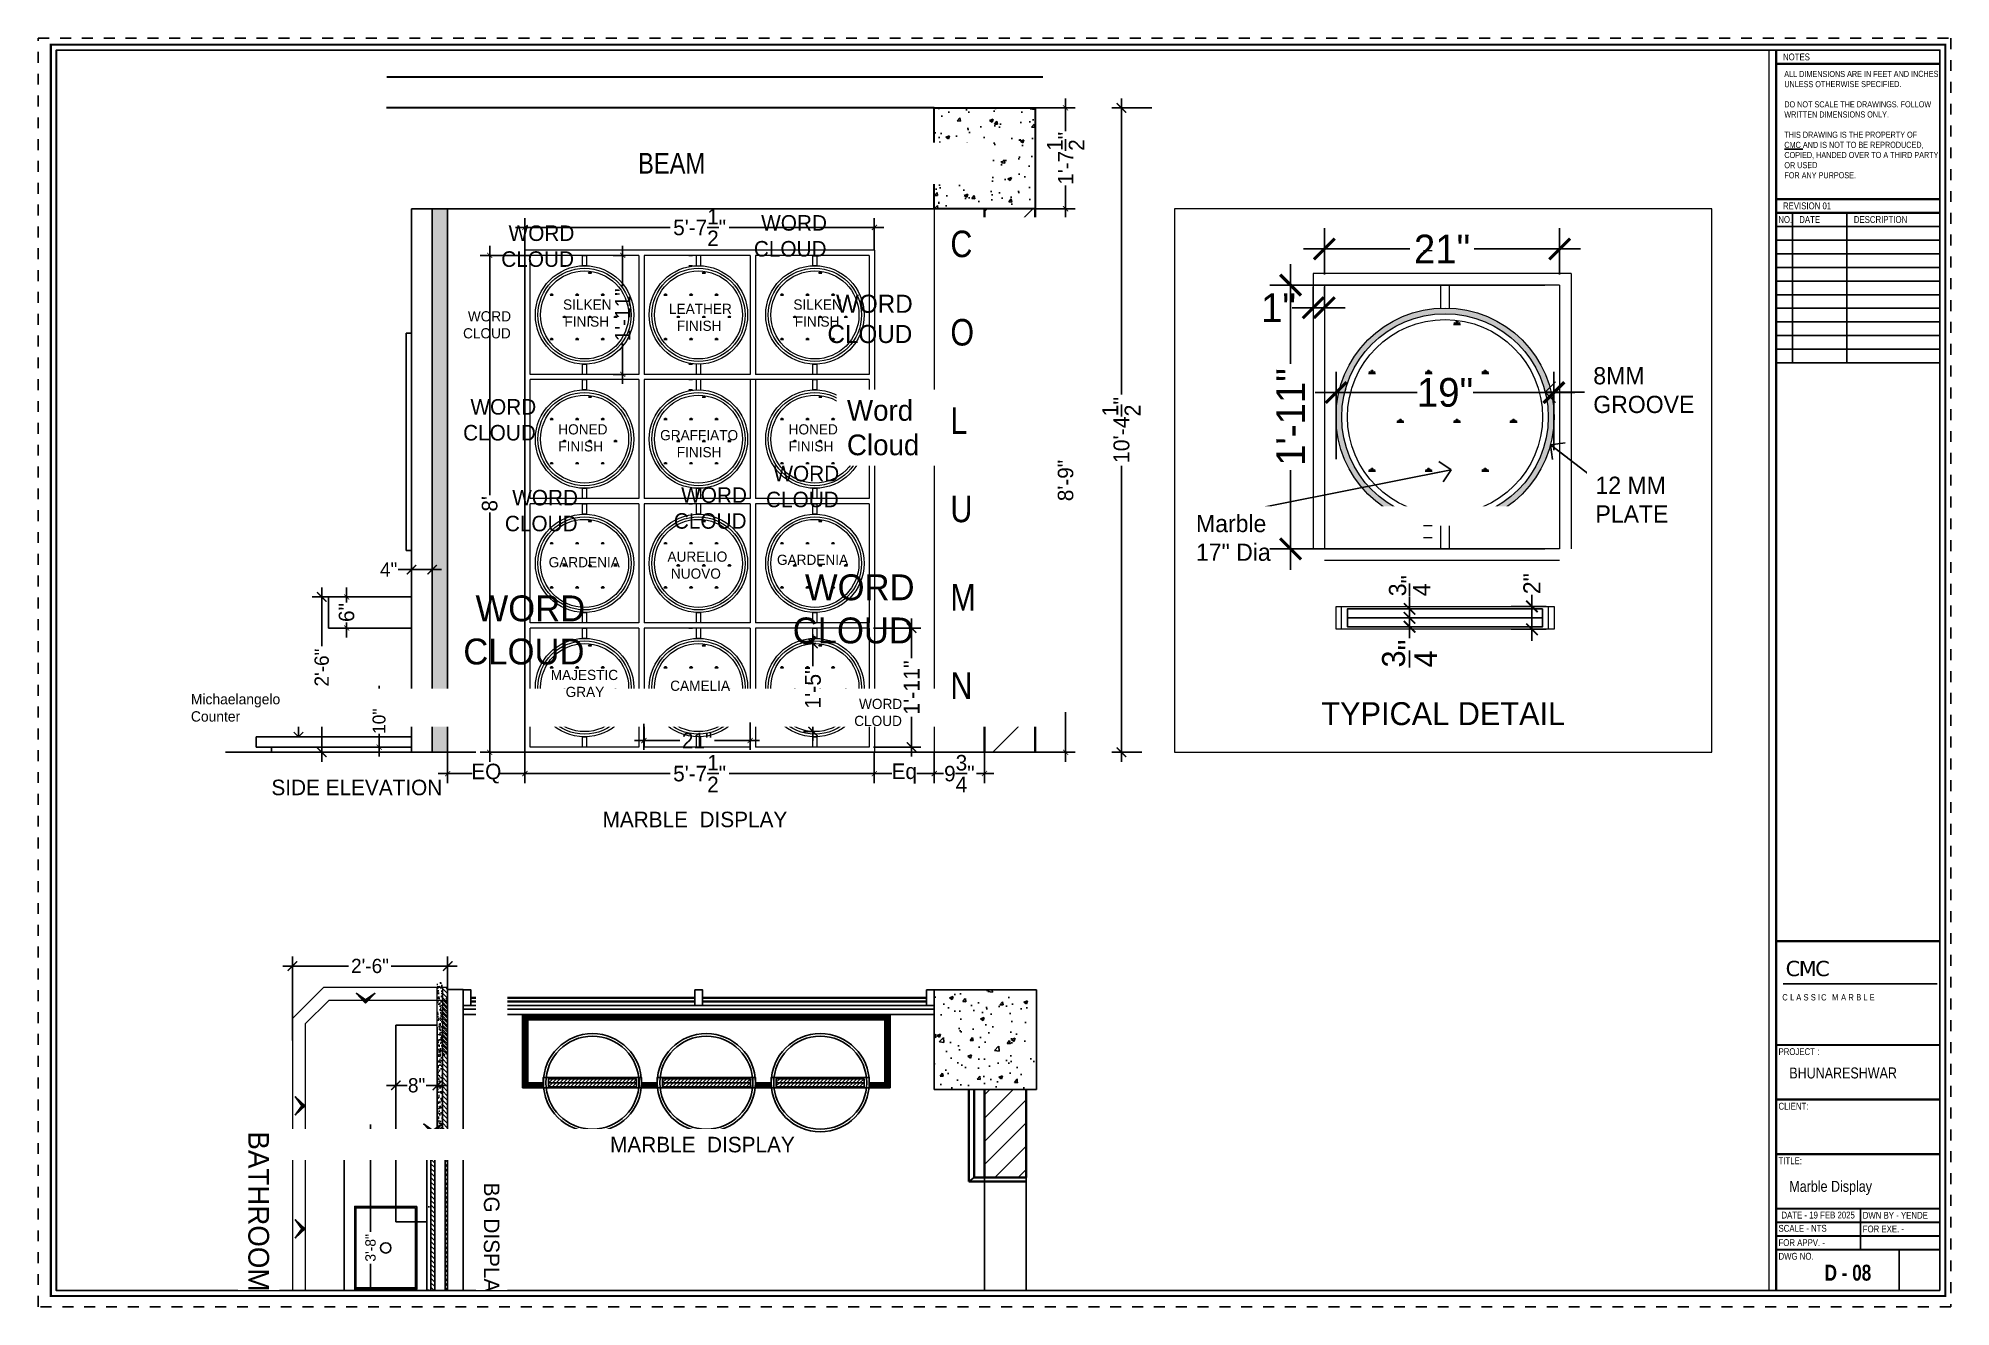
# Paper-space layout 'Marble Display' of a CAD drawing. Header units: inches. Extents: x -0.6 to 16.9, y -0.1 to 11.6.
# The model-space entities are those that its viewports show. They can reach past a viewport. Long polylines and large blocks are cut down to what shows.
import ezdxf

# ---------------------------------------------------------------- set-up
doc = ezdxf.new("R2010")
doc.units = ezdxf.units.IN
doc.header["$LTSCALE"] = 0.05
doc.header["$MEASUREMENT"] = 0
doc.header["$PDMODE"] = 3
doc.header["$PDSIZE"] = -4
doc.linetypes.add('A2-XREF-115_FURN$0$HIDDEN', pattern=[0.375, 0.25, -0.125])
doc.linetypes.add('DASHED2', pattern=[0.375, 0.25, -0.125])
doc.layers.get('Defpoints').update_dxf_attribs({"linetype": 'DASHED2'})
for name, color, linetype in [('00 floor', 7, 'Continuous'), ('beam', 7, 'Continuous'), ('Civil Dimension - Text', 7, 'Continuous'), ('Flooring Hatch', 251, 'Continuous'), ('Furniture text & dimension', 7, 'Continuous'), ('HATCH', 251, 'Continuous'), ('Rk_Sheet Format text', 8, 'Continuous'), ('Sheet format', 1, 'Continuous'), ('slab', 7, 'Continuous'), ('text', 176, 'Continuous'), ('Vector Graphics', 7, 'Continuous')]:
    doc.layers.add(name, color=color, linetype=linetype)
doc.layers.add('FURNITURE', color=36, linetype='Continuous', lineweight=18)
doc.layers.add('WALL', color=7, linetype='Continuous', lineweight=35)
doc.layers.add('Nplot', color=3, linetype='Continuous', plot=False)
doc.styles.add('4MMOF3-8', font='ARIALN.TTF', dxfattribs={"height": 5.12})
doc.styles.add('9-128OF1-4', font='stylu.ttf')
doc.styles.add('W1', font='')
doc.styles.add('W2', font='ARIALN.TTF')
doc.styles.get('W1').set_extended_font_data('Arial Black', italic=True)
doc.dimstyles.new('DIM 1-4', dxfattribs={"dimtxt": 3.0792, "dimasz": 1.82, "dimexe": 1.82, "dimexo": 0, "dimgap": 0.09, "dimtad": 0, "dimzin": 0, "dimdsep": 46, "dimlunit": 4, "dimtxsty": '9-128OF1-4', "dimblk": 'ARCHTICK', "dimcen": 1.8125, "dimdle": 1.82, "dimclrd": 8, "dimclre": 8, "dimadec": 0, "dimazin": 0, "dimtfac": 1, "dimtofl": 0, "dimtmove": 0, "dimatfit": 3, "dimldrblk": 'OPEN90', "dimfxl": 1, "dimtolj": 1, "dimtzin": 0, "dimlwd": -1, "dimarcsym": 0})
pattern_1 = [(45, (800.19825, -4.1129), (-0.3535533906, 0.3535533906), [])]
pattern_2 = [(45, (6812.11827, 4115.33483), (-0.08838834765, 0.08838834765), [])]

psp = doc.layouts.new('Marble Display')

# ---------------------------------------------------------------- texts
at = {"layer": 'Rk_Sheet Format text', "color": 0, "attachment_point": 1, "rotation": 0.0497, "style": 'W2'}
for s, insert, char_height, width in [('NOTES', (15.352, 11.43), 0.0625, 1.42206), ('{\\C7;ALL DIMENSIONS ARE IN FEET AND INCHES UNLESS OTHERWISE SPECIFIED.\\P\\PDO NOT SCALE THE DRAWINGS. FOLLOW WRITTEN DIMENSIONS ONLY.\\P\\PTHIS DRAWING IS THE PROPERTY OF\\P\\LCMC \\lAND IS NOT TO BE REPRODUCED, COPIED, HANDED OVER TO A THIRD PARTY OR USED\\PFOR ANY PURPOSE.}', (15.364, 11.27), 0.05567, 1.4156), ('REVISION 01', (15.352, 10.065), 0.0625, 1.42206), ('NO.', (15.309, 9.94), 0.0625, 1.42206), ('DATE', (15.501, 9.94), 0.0625, 1.42206), ('DESCRIPTION', (16.001, 9.94), 0.0625, 1.42206), ('PROJECT :', (15.311, 2.314), 0.0625, 1.42206), ('BHUNARESHWAR', (15.41, 2.137), 0.1, 1.4771), ('CLIENT:', (15.311, 1.814), 0.0625, 1.42206), ('TITLE:', (15.311, 1.314), 0.0625, 1.42206), ('Marble Display', (15.41, 1.098), 0.1, 1.4771), ('DATE - 19 FEB 2025', (15.338, 0.816), 0.0625, 1.42206), ('DWN BY - YENDE', (16.083, 0.814), 0.0625, 1.42206), ('\\A1;SCALE - NTS', (15.311, 0.695), 0.0625, 1.42206), ('FOR APPV. - ', (15.311, 0.564), 0.0625, 1.42206), ('FOR EXE. - ', (16.083, 0.689), 0.0625, 1.42206), ('DWG NO.', (15.311, 0.439), 0.0625, 1.42206), ('{\\fImpact|b0|i0|c0|p34;D - 08}', (15.734, 0.33), 0.14598, 2.07599)]:
    psp.add_mtext(s, dxfattribs=dict(at, insert=insert, char_height=char_height, width=width))
at = {"layer": 'Rk_Sheet Format text', "color": 0, "attachment_point": 1}
for s, insert, char_height, width, style in [('{\\fVerdana|b0|i0|c0|p34;\\T0.9;\\C7;CMC}', (15.376, 3.115), 0.14009, 1.36276, 'W1'), ('{\\T1.45;\\C7;CLASSIC MARBLE}', (15.346, 2.81), 0.05781, 2.47777, 'W2')]:
    psp.add_mtext(s, dxfattribs=dict(at, insert=insert, char_height=char_height, width=width, style=style))

msp = doc.modelspace()

# ---------------------------------------------------------------- texts
at = {"layer": 'text', "ltscale": 50, "attachment_point": 1, "style": '9-128OF1-4'}
for s, heights, insert, char_height in [('\\pi5.51285;{\\C252;\\c9999763;WORD \\P\\pi4.09411;CLOUD}', [0], (-61570.316, -3277.5838), 3), ('\\pi5.51285;{\\C252;\\c9999763;WORD \\P\\pi4.09411;CLOUD}', [0], (-61619.0991, -3279.5746), 3), ('\\pi4.59289;SILKEN \\P\\pi4.85516;FINISH', [0], (-61607.6634, -3293.8784), 1.968504), ('\\pi4.59289;SILKEN \\P\\pi4.85516;FINISH', [0], (-61563.1762, -3293.8784), 1.968504), ('\\pi3.44257;{\\C252;\\c9999763;WORD \\P\\pi1.78738;CLOUD}', [0], (-61553.7918, -3292.9601), 3.5), ('\\pi3.3442;LEATHER\\P\\pi4.85516;FINISH', [5.3459], (-61585.9572, -3294.6984), 1.968504), ('\\pi9.78382;WORD \\P\\pi8.85289;CLOUD', [0], (-61631.2352, -3296.1484), 1.968504), ('\\pi5.51285;{\\C252;\\c9999763;WORD \\P\\pi4.09411;CLOUD}', [0], (-61626.4679, -3313.1221), 3), ('HONED \\PFINISH', [0], (-61603.989, -3317.9926), 1.9685), ('HONED \\PFINISH', [0], (-61559.5019, -3317.9926), 1.9685), ('\\pi1.6495;GRAFFIATO\\P\\pi4.85516;FINISH', [0], (-61585.9679, -3319.1076), 1.968504), ('\\pi5.51285;{\\C252;\\c9999763;WORD \\P\\pi4.09411;CLOUD}', [0], (-61585.77, -3330.1694), 3), ('\\pi2.26484;GARDENIA', [0], (-61608.12, -3343.6572), 1.968504), ('\\pi3.40761;AURELIO\\P\\pi4.07482;NUOVO', [0], (-61586.3142, -3342.579), 1.968504), ('\\pi2.26484;GARDENIA', [0], (-61564.0215, -3343.1913), 1.968504), ('\\pi-2.76826;{\\C252;\\c9999763;WORD \\P\\pi-5.13283;CLOUD}', [0], (-61553.5791, -3346.9883), 5), ('\\pi2.54008;MAJESTIC\\P\\pi5.42439;GRAY', [0], (-61607.9939, -3365.4374), 1.968504), ('\\pi3.23756;CAMELIA', [0], (-61585.6123, -3367.524), 1.968504)]:
    msp.add_mtext_dynamic_manual_height_columns(s, width=17.93452, gutter_width=0.6061, heights=heights, dxfattribs=dict(at, insert=insert, char_height=char_height))
at = {"layer": 'text', "ltscale": 50, "style": '4MMOF3-8', "bg_fill": 2}
for s, width, insert, char_height, attachment_point in [('{\\fStylus BT|b0|i0|c0|p34;MARBLE  DISPLAY}', 164.542099, (-61559.7653, -3394.3679), 3, 6), ('{\\fStylus BT|b0|i0|c0|p34;TYPICAL DETAIL}', 49.341913, (-62375.7714, -3752.5564), 2, 4)]:
    msp.add_mtext_dynamic_manual_height_columns(s, width=width, gutter_width=15.396, heights=[0], dxfattribs=dict(at, insert=insert, char_height=char_height, attachment_point=attachment_point))

# ---------------------------------------------------------------- blocks, each defined once
blk = doc.blocks.new('adwawd')
at = {"layer": 'Flooring Hatch', "ltscale": 50, "true_color": 0xcd6928, "transparency": 33554687}
h = blk.add_hatch(color=32, dxfattribs=at)
h.dxf.hatch_style = 1
h.paths.add_polyline_path([(-77941.34, -7094.04), (-77946.01, -7099.05), (-77941.34, -7095.73), (-77936.68, -7099.05)])
at = {"layer": 'Civil Dimension - Text', "color": 2, "ltscale": 50}
for p, q in [((-77941.34, -7094.04), (-77946.01, -7099.05)), ((-77946.01, -7099.05), (-77941.34, -7095.73)), ((-77941.34, -7094.04), (-77936.68, -7099.05)), ((-77936.68, -7099.05), (-77941.34, -7095.73))]:
    blk.add_line(p, q, dxfattribs=at)
blk = doc.blocks.new('_ArchTick')
at = {"color": 0, "const_width": 0.15}
blk.add_lwpolyline([(-0.5, -0.5), (0.5, 0.5)], dxfattribs=at)
blk = doc.blocks.new('*D274')
at = {"layer": 'Civil Dimension - Text', "color": 8, "lineweight": -2, "ltscale": 50, "transparency": 16777216}
for p, q in [((-61655.36, -3437.07), (-61655.36, -3420.84)), ((-61625.36, -3428.6), (-61625.36, -3420.84))]:
    blk.add_line(p, q, dxfattribs=at)
at = {"layer": 'Civil Dimension - Text', "color": 8, "ltscale": 50, "transparency": 16777216}
for p, q in [((-61657.18, -3422.66), (-61644.48, -3422.66)), ((-61623.54, -3422.66), (-61636.24, -3422.66))]:
    blk.add_line(p, q, dxfattribs=at)
at = {"layer": 'Defpoints', "color": 0, "ltscale": 50, "transparency": 16777216}
for p in [(-61655.36, -3422.66), (-61625.36, -3428.6), (-61655.36, -3437.07)]:
    blk.add_point(p, dxfattribs=at)
at = {"layer": 'Civil Dimension - Text', "color": 8, "ltscale": 50, "transparency": 16777216, "xscale": 1.82, "yscale": 1.82, "zscale": 1.82, "rotation": 180}
blk.add_blockref('_ArchTick', (-61655.36, -3422.66), dxfattribs=at)
at = {"layer": 'Civil Dimension - Text', "color": 8, "ltscale": 50, "transparency": 16777216, "xscale": 1.82, "yscale": 1.82, "zscale": 1.82}
blk.add_blockref('_ArchTick', (-61625.36, -3422.66), dxfattribs=at)
at = {"layer": 'Civil Dimension - Text', "color": 0, "ltscale": 50, "transparency": 16777216, "insert": (-61640.36, -3422.66), "char_height": 2.75, "attachment_point": 5, "style": '9-128OF1-4'}
blk.add_mtext('\\A1;2\'-6"', dxfattribs=at)
blk = doc.blocks.new('_Open90')
at = {"color": 0, "linetype": 'ByBlock', "lineweight": -2}
for p, q in [((0, 0), (-1, 0)), ((-0.5, 0.5), (0, 0)), ((0, 0), (-0.5, -0.5))]:
    blk.add_line(p, q, dxfattribs=at)
blk = doc.blocks.new('*D275')
at = {"layer": 'Civil Dimension - Text', "color": 8, "lineweight": -2, "ltscale": 50, "transparency": 16777216}
for p, q in [((-61635.36, -3444.78), (-61635.36, -3447.54)), ((-61627.36, -3444.78), (-61627.36, -3447.54))]:
    blk.add_line(p, q, dxfattribs=at)
at = {"layer": 'Civil Dimension - Text', "color": 8, "ltscale": 50, "transparency": 16777216}
for p, q in [((-61637.18, -3445.72), (-61633.19, -3445.72)), ((-61625.54, -3445.72), (-61629.53, -3445.72))]:
    blk.add_line(p, q, dxfattribs=at)
at = {"layer": 'Defpoints', "color": 0, "ltscale": 50, "transparency": 16777216}
for p in [(-61635.36, -3444.78), (-61627.36, -3444.78), (-61635.36, -3445.72)]:
    blk.add_point(p, dxfattribs=at)
at = {"layer": 'Civil Dimension - Text', "color": 8, "ltscale": 50, "transparency": 16777216, "xscale": 1.82, "yscale": 1.82, "zscale": 1.82, "rotation": 180}
blk.add_blockref('_ArchTick', (-61635.36, -3445.72), dxfattribs=at)
at = {"layer": 'Civil Dimension - Text', "color": 8, "ltscale": 50, "transparency": 16777216, "xscale": 1.82, "yscale": 1.82, "zscale": 1.82}
blk.add_blockref('_ArchTick', (-61627.36, -3445.72), dxfattribs=at)
at = {"layer": 'Civil Dimension - Text', "color": 0, "ltscale": 50, "transparency": 16777216, "insert": (-61631.36, -3445.72), "char_height": 2.75, "attachment_point": 5, "style": '9-128OF1-4'}
blk.add_mtext('\\A1;8"', dxfattribs=at)
blk = doc.blocks.new('*D277')
at = {"layer": 'Civil Dimension - Text', "color": 8, "ltscale": 50, "transparency": 16777216}
for p, q in [((-61640.26, -3453.29), (-61640.26, -3474.03)), ((-61640.26, -3500.93), (-61640.26, -3480.2))]:
    blk.add_line(p, q, dxfattribs=at)
at = {"layer": 'Civil Dimension - Text', "color": 8, "lineweight": -2, "ltscale": 50, "transparency": 16777216}
for p, q in [((-61645.38, -3455.11), (-61638.44, -3455.11)), ((-61645.38, -3499.11), (-61638.44, -3499.11))]:
    blk.add_line(p, q, dxfattribs=at)
at = {"layer": 'Defpoints', "color": 0, "ltscale": 50, "transparency": 16777216}
for p in [(-61645.38, -3455.11), (-61645.38, -3499.11), (-61640.26, -3499.11)]:
    blk.add_point(p, dxfattribs=at)
at = {"layer": 'Civil Dimension - Text', "color": 8, "ltscale": 50, "transparency": 16777216}
for p, rotation in [((-61640.26, -3455.11), 90), ((-61640.26, -3499.11), 270)]:
    blk.add_blockref('_ArchTick', p, dxfattribs=dict(at, rotation=rotation))
at = {"layer": 'Civil Dimension - Text', "color": 0, "ltscale": 50, "transparency": 16777216, "insert": (-61640.26, -3477.11), "char_height": 2, "attachment_point": 5, "rotation": 90, "style": '9-128OF1-4'}
blk.add_mtext('\\A1;3\'-8"', dxfattribs=at)
blk = doc.blocks.new('*D284')
at = {"layer": 'Civil Dimension - Text', "color": 8, "ltscale": 50, "transparency": 16777216}
for p, q in [((-61554.81, -3358.54), (-61554.81, -3364.71)), ((-61554.81, -3379.18), (-61554.81, -3373.01))]:
    blk.add_line(p, q, dxfattribs=at)
at = {"layer": 'Civil Dimension - Text', "color": 8, "lineweight": -2, "ltscale": 50, "transparency": 16777216}
for p, q in [((-61554.23, -3360.36), (-61556.63, -3360.36)), ((-61554.63, -3377.36), (-61556.63, -3377.36))]:
    blk.add_line(p, q, dxfattribs=at)
at = {"layer": 'Defpoints', "color": 0, "ltscale": 50, "transparency": 16777216}
for p in [(-61554.23, -3360.36), (-61554.81, -3377.36), (-61554.63, -3377.36)]:
    blk.add_point(p, dxfattribs=at)
at = {"layer": 'Civil Dimension - Text', "color": 8, "ltscale": 50, "transparency": 16777216, "xscale": 1.82, "yscale": 1.82, "zscale": 1.82}
for p, rotation in [((-61554.81, -3360.36), 90), ((-61554.81, -3377.36), 270)]:
    blk.add_blockref('_ArchTick', p, dxfattribs=dict(at, rotation=rotation))
at = {"layer": 'Civil Dimension - Text', "color": 0, "ltscale": 50, "transparency": 16777216, "insert": (-61554.81, -3368.86), "char_height": 3.079, "attachment_point": 5, "rotation": 90, "style": '9-128OF1-4'}
blk.add_mtext('\\A1;1\'-5"', dxfattribs=at)
blk = doc.blocks.new('*D285')
at = {"layer": 'Civil Dimension - Text', "color": 8, "ltscale": 50, "transparency": 16777216}
for p, q in [((-61649.68, -3349.54), (-61649.68, -3360.88)), ((-61649.68, -3383.18), (-61649.68, -3369.12))]:
    blk.add_line(p, q, dxfattribs=at)
at = {"layer": 'Civil Dimension - Text', "color": 8, "lineweight": -2, "ltscale": 50, "transparency": 16777216}
for p, q in [((-61642.34, -3351.36), (-61651.5, -3351.36)), ((-61646.75, -3381.36), (-61651.5, -3381.36))]:
    blk.add_line(p, q, dxfattribs=at)
at = {"layer": 'Defpoints', "color": 0, "ltscale": 50, "transparency": 16777216}
for p in [(-61642.34, -3351.36), (-61649.68, -3381.36), (-61646.75, -3381.36)]:
    blk.add_point(p, dxfattribs=at)
at = {"layer": 'Civil Dimension - Text', "color": 8, "ltscale": 50, "transparency": 16777216, "xscale": 1.82, "yscale": 1.82, "zscale": 1.82}
for p, rotation in [((-61649.68, -3351.36), 90), ((-61649.68, -3381.36), 270)]:
    blk.add_blockref('_ArchTick', p, dxfattribs=dict(at, rotation=rotation))
at = {"layer": 'Civil Dimension - Text', "color": 0, "ltscale": 50, "transparency": 16777216, "insert": (-61649.68, -3365), "char_height": 2.75, "attachment_point": 5, "rotation": 90, "style": '9-128OF1-4'}
blk.add_mtext('\\A1;2\'-6"', dxfattribs=at)
blk = doc.blocks.new('*D286')
at = {"layer": 'Civil Dimension - Text', "color": 8, "ltscale": 50, "transparency": 16777216}
for p, q in [((-61638.6, -3368.54), (-61638.6, -3372.92)), ((-61638.6, -3382.18), (-61638.6, -3377.8))]:
    blk.add_line(p, q, dxfattribs=at)
at = {"layer": 'Civil Dimension - Text', "color": 8, "lineweight": -2, "ltscale": 50, "transparency": 16777216}
for p, q in [((-61638.6, -3370.36), (-61636.78, -3370.36)), ((-61638.6, -3380.36), (-61636.78, -3380.36))]:
    blk.add_line(p, q, dxfattribs=at)
at = {"layer": 'Defpoints', "color": 0, "ltscale": 50, "transparency": 16777216}
for p in [(-61638.6, -3370.36), (-61638.6, -3380.36), (-61638.6, -3380.36)]:
    blk.add_point(p, dxfattribs=at)
at = {"layer": 'Civil Dimension - Text', "color": 8, "ltscale": 50, "transparency": 16777216}
for p, rotation in [((-61638.6, -3370.36), 90), ((-61638.6, -3380.36), 270)]:
    blk.add_blockref('_ArchTick', p, dxfattribs=dict(at, rotation=rotation))
at = {"layer": 'Civil Dimension - Text', "color": 0, "ltscale": 50, "transparency": 16777216, "insert": (-61638.6, -3375.36), "char_height": 2.5, "attachment_point": 5, "rotation": 90, "style": '9-128OF1-4'}
blk.add_mtext('\\A1;10"', dxfattribs=at)
blk = doc.blocks.new('*D287')
at = {"layer": 'Civil Dimension - Text', "color": 8, "lineweight": -2, "ltscale": 50, "transparency": 16777216}
for p, q in [((-61632.36, -3348.55), (-61632.36, -3344.25)), ((-61628.36, -3348.55), (-61628.36, -3344.25))]:
    blk.add_line(p, q, dxfattribs=at)
at = {"layer": 'Civil Dimension - Text', "color": 8, "ltscale": 50, "transparency": 16777216}
for p, q in [((-61632.36, -3346.07), (-61634.91, -3346.07)), ((-61626.54, -3346.07), (-61632.36, -3346.07))]:
    blk.add_line(p, q, dxfattribs=at)
at = {"layer": 'Defpoints', "color": 0, "ltscale": 50, "transparency": 16777216}
for p in [(-61632.36, -3346.07), (-61632.36, -3348.55), (-61628.36, -3348.55)]:
    blk.add_point(p, dxfattribs=at)
at = {"layer": 'Civil Dimension - Text', "color": 8, "ltscale": 50, "transparency": 16777216, "xscale": 1.82, "yscale": 1.82, "zscale": 1.82, "rotation": 180}
blk.add_blockref('_ArchTick', (-61632.36, -3346.07), dxfattribs=at)
at = {"layer": 'Civil Dimension - Text', "color": 8, "ltscale": 50, "transparency": 16777216, "xscale": 1.82, "yscale": 1.82, "zscale": 1.82}
blk.add_blockref('_ArchTick', (-61628.36, -3346.07), dxfattribs=at)
at = {"layer": 'Civil Dimension - Text', "color": 0, "ltscale": 50, "transparency": 16777216, "insert": (-61636.76, -3346.07), "char_height": 2.75, "attachment_point": 5, "style": '9-128OF1-4'}
blk.add_mtext('\\A1;4"', dxfattribs=at)
blk = doc.blocks.new('*D288')
at = {"layer": 'Civil Dimension - Text', "color": 8, "ltscale": 50, "transparency": 16777216}
for p, q in [((-61644.88, -3349.54), (-61644.88, -3352.44)), ((-61644.88, -3359.18), (-61644.88, -3356.28))]:
    blk.add_line(p, q, dxfattribs=at)
at = {"layer": 'Civil Dimension - Text', "color": 8, "lineweight": -2, "ltscale": 50, "transparency": 16777216}
for p, q in [((-61646.53, -3351.36), (-61643.06, -3351.36)), ((-61646.9, -3357.36), (-61643.06, -3357.36))]:
    blk.add_line(p, q, dxfattribs=at)
at = {"layer": 'Defpoints', "color": 0, "ltscale": 50, "transparency": 16777216}
for p in [(-61646.53, -3351.36), (-61646.9, -3357.36), (-61644.88, -3357.36)]:
    blk.add_point(p, dxfattribs=at)
at = {"layer": 'Civil Dimension - Text', "color": 8, "ltscale": 50, "transparency": 16777216}
for p, rotation in [((-61644.88, -3351.36), 90), ((-61644.88, -3357.36), 270)]:
    blk.add_blockref('_ArchTick', p, dxfattribs=dict(at, rotation=rotation))
at = {"layer": 'Civil Dimension - Text', "color": 0, "ltscale": 50, "transparency": 16777216, "insert": (-61644.88, -3354.36), "char_height": 3, "attachment_point": 5, "rotation": 90, "style": '9-128OF1-4'}
blk.add_mtext('\\A1;6"', dxfattribs=at)
blk = doc.blocks.new('*D349')
at = {"layer": 'Civil Dimension - Text', "color": 8, "lineweight": -2, "ltscale": 50, "transparency": 16777216}
for p, q in [((-61610.44, -3381.36), (-61610.44, -3387.3)), ((-61542.95, -3381.36), (-61542.95, -3387.3))]:
    blk.add_line(p, q, dxfattribs=at)
at = {"layer": 'Civil Dimension - Text', "color": 8, "ltscale": 50, "transparency": 16777216}
for p, q in [((-61612.26, -3385.48), (-61582.39, -3385.48)), ((-61541.13, -3385.48), (-61571, -3385.48))]:
    blk.add_line(p, q, dxfattribs=at)
at = {"layer": 'Defpoints', "color": 0, "ltscale": 50, "transparency": 16777216}
for p in [(-61610.44, -3381.36), (-61542.95, -3381.36), (-61542.95, -3385.48)]:
    blk.add_point(p, dxfattribs=at)
at = {"layer": 'Civil Dimension - Text', "color": 8, "ltscale": 50, "transparency": 16777216, "rotation": 180}
blk.add_blockref('_ArchTick', (-61610.44, -3385.48), dxfattribs=at)
at = {"layer": 'Civil Dimension - Text', "color": 8, "ltscale": 50, "transparency": 16777216}
blk.add_blockref('_ArchTick', (-61542.95, -3385.48), dxfattribs=at)
at = {"layer": 'Civil Dimension - Text', "color": 0, "ltscale": 50, "transparency": 16777216, "insert": (-61576.69, -3385.48), "char_height": 3, "attachment_point": 5, "style": '9-128OF1-4'}
blk.add_mtext('\\A1;5\'-7{\\H1x;\\S1/2;}"', dxfattribs=at)
blk = doc.blocks.new('*D350')
at = {"layer": 'Civil Dimension - Text', "color": 8, "lineweight": -2, "ltscale": 50, "transparency": 16777216}
for p, q in [((-61531.38, -3381.36), (-61531.38, -3387.3)), ((-61521.67, -3381.36), (-61521.67, -3387.3))]:
    blk.add_line(p, q, dxfattribs=at)
at = {"layer": 'Civil Dimension - Text', "color": 8, "ltscale": 50, "transparency": 16777216}
for p, q in [((-61533.2, -3385.48), (-61529.84, -3385.48)), ((-61519.85, -3385.48), (-61523.22, -3385.48))]:
    blk.add_line(p, q, dxfattribs=at)
at = {"layer": 'Defpoints', "color": 0, "ltscale": 50, "transparency": 16777216}
for p in [(-61531.38, -3381.36), (-61521.67, -3381.36), (-61521.67, -3385.48)]:
    blk.add_point(p, dxfattribs=at)
at = {"layer": 'Civil Dimension - Text', "color": 8, "ltscale": 50, "transparency": 16777216, "rotation": 180}
blk.add_blockref('_ArchTick', (-61531.38, -3385.48), dxfattribs=at)
at = {"layer": 'Civil Dimension - Text', "color": 8, "ltscale": 50, "transparency": 16777216}
blk.add_blockref('_ArchTick', (-61521.67, -3385.48), dxfattribs=at)
at = {"layer": 'Civil Dimension - Text', "color": 0, "ltscale": 50, "transparency": 16777216, "insert": (-61526.53, -3385.48), "char_height": 3, "attachment_point": 5, "style": '9-128OF1-4'}
blk.add_mtext('\\A1;9{\\H1x;\\S3/4;}"', dxfattribs=at)
blk = doc.blocks.new('*D351')
at = {"layer": 'Civil Dimension - Text', "color": 8, "lineweight": -2, "ltscale": 50, "transparency": 16777216}
for p, q in [((-61610.44, -3284.36), (-61610.44, -3278.15)), ((-61542.95, -3284.36), (-61542.95, -3278.15))]:
    blk.add_line(p, q, dxfattribs=at)
at = {"layer": 'Civil Dimension - Text', "color": 8, "ltscale": 50, "transparency": 16777216}
for p, q in [((-61612.26, -3279.97), (-61582.39, -3279.97)), ((-61541.13, -3279.97), (-61571, -3279.97))]:
    blk.add_line(p, q, dxfattribs=at)
at = {"layer": 'Defpoints', "color": 0, "ltscale": 50, "transparency": 16777216}
for p in [(-61542.95, -3279.97), (-61610.44, -3284.36), (-61542.95, -3284.36)]:
    blk.add_point(p, dxfattribs=at)
at = {"layer": 'Civil Dimension - Text', "color": 8, "ltscale": 50, "transparency": 16777216, "rotation": 180}
blk.add_blockref('_ArchTick', (-61610.44, -3279.97), dxfattribs=at)
at = {"layer": 'Civil Dimension - Text', "color": 8, "ltscale": 50, "transparency": 16777216}
blk.add_blockref('_ArchTick', (-61542.95, -3279.97), dxfattribs=at)
at = {"layer": 'Civil Dimension - Text', "color": 0, "ltscale": 50, "transparency": 16777216, "insert": (-61576.69, -3279.97), "char_height": 3, "attachment_point": 5, "style": '9-128OF1-4'}
blk.add_mtext('\\A1;5\'-7{\\H1x;\\S1/2;}"', dxfattribs=at)
blk = doc.blocks.new('*D495')
at = {"layer": 'Civil Dimension - Text', "color": 8, "lineweight": -2, "ltscale": 50, "transparency": 16777216}
for p, q in [((-62374.48, -3730.36), (-62374.48, -3722.73)), ((-62355.5, -3729.56), (-62355.5, -3722.73))]:
    blk.add_line(p, q, dxfattribs=at)
at = {"layer": 'Civil Dimension - Text', "color": 8, "ltscale": 50, "transparency": 16777216}
for p, q in [((-62376.3, -3724.55), (-62367.43, -3724.55)), ((-62353.68, -3724.55), (-62362.55, -3724.55))]:
    blk.add_line(p, q, dxfattribs=at)
at = {"layer": 'Defpoints', "color": 0, "ltscale": 50, "transparency": 16777216}
for p in [(-62355.5, -3724.55), (-62374.48, -3730.36), (-62355.5, -3729.56)]:
    blk.add_point(p, dxfattribs=at)
at = {"layer": 'Civil Dimension - Text', "color": 8, "ltscale": 50, "transparency": 16777216, "xscale": 1.82, "yscale": 1.82, "zscale": 1.82, "rotation": 180}
blk.add_blockref('_ArchTick', (-62374.48, -3724.55), dxfattribs=at)
at = {"layer": 'Civil Dimension - Text', "color": 8, "ltscale": 50, "transparency": 16777216, "xscale": 1.82, "yscale": 1.82, "zscale": 1.82}
blk.add_blockref('_ArchTick', (-62355.5, -3724.55), dxfattribs=at)
at = {"layer": 'Civil Dimension - Text', "ltscale": 50, "transparency": 16777216, "insert": (-62364.99, -3724.55), "char_height": 2.5, "attachment_point": 5, "style": '9-128OF1-4'}
blk.add_mtext('\\A1;19"', dxfattribs=at)
blk = doc.blocks.new('*D496')
at = {"layer": 'Civil Dimension - Text', "color": 8, "ltscale": 50, "transparency": 16777216}
for p, q in [((-62357.42, -3743.19), (-62357.42, -3742.19)), ((-62357.42, -3746.19), (-62357.42, -3743.19))]:
    blk.add_line(p, q, dxfattribs=at)
at = {"layer": 'Civil Dimension - Text', "color": 8, "lineweight": -2, "ltscale": 50, "transparency": 16777216}
for p, q in [((-62356.19, -3743.19), (-62359.24, -3743.19)), ((-62356.19, -3745.19), (-62359.24, -3745.19))]:
    blk.add_line(p, q, dxfattribs=at)
at = {"layer": 'Defpoints', "color": 0, "ltscale": 50, "transparency": 16777216}
for p in [(-62357.42, -3743.19), (-62356.19, -3743.19), (-62356.19, -3745.19)]:
    blk.add_point(p, dxfattribs=at)
at = {"layer": 'Civil Dimension - Text', "color": 8, "ltscale": 50, "transparency": 16777216}
for p, rotation in [((-62357.42, -3743.19), 90), ((-62357.42, -3745.19), 270)]:
    blk.add_blockref('_ArchTick', p, dxfattribs=dict(at, rotation=rotation))
at = {"layer": 'Civil Dimension - Text', "ltscale": 50, "transparency": 16777216, "insert": (-62357.42, -3741.21), "char_height": 1.5, "attachment_point": 5, "rotation": 90, "style": '9-128OF1-4'}
blk.add_mtext('\\A1;2"', dxfattribs=at)
blk = doc.blocks.new('*D493')
at = {"layer": 'Civil Dimension - Text', "color": 8, "lineweight": -2, "ltscale": 50, "transparency": 16777216}
for p, q in [((-62369.16, -3743.41), (-62366.26, -3743.41)), ((-62369.16, -3744.19), (-62366.26, -3744.19))]:
    blk.add_line(p, q, dxfattribs=at)
at = {"layer": 'Civil Dimension - Text', "color": 8, "ltscale": 50, "transparency": 16777216}
for p, q in [((-62368.08, -3743.41), (-62368.08, -3742.41)), ((-62368.08, -3745.19), (-62368.08, -3743.41))]:
    blk.add_line(p, q, dxfattribs=at)
at = {"layer": 'Defpoints', "color": 0, "ltscale": 50, "transparency": 16777216}
for p in [(-62369.16, -3743.41), (-62368.08, -3743.41), (-62369.16, -3744.19)]:
    blk.add_point(p, dxfattribs=at)
at = {"layer": 'Civil Dimension - Text', "color": 8, "ltscale": 50, "transparency": 16777216}
for p, rotation in [((-62368.08, -3743.41), 90), ((-62368.08, -3744.19), 270)]:
    blk.add_blockref('_ArchTick', p, dxfattribs=dict(at, rotation=rotation))
at = {"layer": 'Civil Dimension - Text', "ltscale": 50, "transparency": 16777216, "insert": (-62368.08, -3741.39), "char_height": 1.5, "attachment_point": 5, "rotation": 90, "style": '9-128OF1-4'}
blk.add_mtext('\\A1;{\\H1x;\\S3/4;}"', dxfattribs=at)
blk = doc.blocks.new('*D494')
at = {"layer": 'Civil Dimension - Text', "color": 8, "ltscale": 50, "transparency": 16777216}
for p, q in [((-62368.08, -3742.37), (-62368.08, -3744.97)), ((-62368.08, -3744.97), (-62368.08, -3745.97))]:
    blk.add_line(p, q, dxfattribs=at)
at = {"layer": 'Civil Dimension - Text', "color": 8, "lineweight": -2, "ltscale": 50, "transparency": 16777216}
for p, q in [((-62369.16, -3744.19), (-62366.26, -3744.19)), ((-62369.16, -3744.97), (-62366.26, -3744.97))]:
    blk.add_line(p, q, dxfattribs=at)
at = {"layer": 'Defpoints', "color": 0, "ltscale": 50, "transparency": 16777216}
for p in [(-62369.16, -3744.19), (-62369.16, -3744.97), (-62368.08, -3744.97)]:
    blk.add_point(p, dxfattribs=at)
at = {"layer": 'Civil Dimension - Text', "color": 8, "ltscale": 50, "transparency": 16777216}
for p, rotation in [((-62368.08, -3744.19), 90), ((-62368.08, -3744.97), 270)]:
    blk.add_blockref('_ArchTick', p, dxfattribs=dict(at, rotation=rotation))
at = {"layer": 'Civil Dimension - Text', "ltscale": 50, "transparency": 16777216, "insert": (-62368.08, -3747.3), "char_height": 2, "attachment_point": 5, "rotation": 90, "style": '9-128OF1-4'}
blk.add_mtext('\\A1;{\\H1x;\\S3/4;}"', dxfattribs=at)
blk = doc.blocks.new('*D504')
at = {"layer": 'Civil Dimension - Text', "color": 8, "ltscale": 50, "transparency": 16777216}
for p, q in [((-61506, -3274.54), (-61506, -3324.25)), ((-61506, -3383.18), (-61506, -3333.48))]:
    blk.add_line(p, q, dxfattribs=at)
at = {"layer": 'Civil Dimension - Text', "color": 8, "lineweight": -2, "ltscale": 50, "transparency": 16777216}
for p, q in [((-61511.87, -3276.36), (-61504.18, -3276.36)), ((-61511.87, -3381.36), (-61504.18, -3381.36))]:
    blk.add_line(p, q, dxfattribs=at)
at = {"layer": 'Defpoints', "color": 0, "ltscale": 50, "transparency": 16777216}
for p in [(-61511.87, -3276.36), (-61511.87, -3381.36), (-61506, -3381.36)]:
    blk.add_point(p, dxfattribs=at)
at = {"layer": 'Civil Dimension - Text', "color": 8, "ltscale": 50, "transparency": 16777216}
for p, rotation in [((-61506, -3276.36), 90), ((-61506, -3381.36), 270)]:
    blk.add_blockref('_ArchTick', p, dxfattribs=dict(at, rotation=rotation))
at = {"layer": 'Civil Dimension - Text', "color": 0, "ltscale": 50, "transparency": 16777216, "insert": (-61506, -3328.86), "char_height": 3, "attachment_point": 5, "rotation": 90, "style": '9-128OF1-4'}
blk.add_mtext('\\A1;8\'-9"', dxfattribs=at)
blk = doc.blocks.new('*D505')
at = {"layer": 'Civil Dimension - Text', "color": 8, "ltscale": 50, "transparency": 16777216}
for p, q in [((-61506, -3255.04), (-61506, -3261.39)), ((-61506, -3278.18), (-61506, -3271.83))]:
    blk.add_line(p, q, dxfattribs=at)
at = {"layer": 'Civil Dimension - Text', "color": 8, "lineweight": -2, "ltscale": 50, "transparency": 16777216}
for p, q in [((-61517.2, -3256.86), (-61504.18, -3256.86)), ((-61511.87, -3276.36), (-61504.18, -3276.36))]:
    blk.add_line(p, q, dxfattribs=at)
at = {"layer": 'Defpoints', "color": 0, "ltscale": 50, "transparency": 16777216}
for p in [(-61517.2, -3256.86), (-61506, -3256.86), (-61511.87, -3276.36)]:
    blk.add_point(p, dxfattribs=at)
at = {"layer": 'Civil Dimension - Text', "color": 8, "ltscale": 50, "transparency": 16777216}
for p, rotation in [((-61506, -3256.86), 90), ((-61506, -3276.36), 270)]:
    blk.add_blockref('_ArchTick', p, dxfattribs=dict(at, rotation=rotation))
at = {"layer": 'Civil Dimension - Text', "color": 0, "ltscale": 50, "transparency": 16777216, "insert": (-61506, -3266.61), "char_height": 3, "attachment_point": 5, "rotation": 90, "style": '9-128OF1-4'}
blk.add_mtext('\\A1;1\'-7{\\H1x;\\S1/2;}"', dxfattribs=at)
blk = doc.blocks.new('*D706')
at = {"layer": 'Civil Dimension - Text', "color": 8, "lineweight": -2, "ltscale": 50, "transparency": 16777216}
for p, q in [((-61625.36, -3381.36), (-61625.36, -3387.3)), ((-61610.44, -3381.36), (-61610.44, -3387.3))]:
    blk.add_line(p, q, dxfattribs=at)
at = {"layer": 'Civil Dimension - Text', "color": 8, "ltscale": 50, "transparency": 16777216}
for p, q in [((-61627.18, -3385.48), (-61620.61, -3385.48)), ((-61608.62, -3385.48), (-61615.19, -3385.48))]:
    blk.add_line(p, q, dxfattribs=at)
at = {"layer": 'Defpoints', "color": 0, "ltscale": 50, "transparency": 16777216}
for p in [(-61625.36, -3381.36), (-61610.44, -3381.36), (-61625.36, -3385.48)]:
    blk.add_point(p, dxfattribs=at)
at = {"layer": 'Civil Dimension - Text', "color": 8, "ltscale": 50, "transparency": 16777216, "rotation": 180}
blk.add_blockref('_ArchTick', (-61625.36, -3385.48), dxfattribs=at)
at = {"layer": 'Civil Dimension - Text', "color": 8, "ltscale": 50, "transparency": 16777216}
blk.add_blockref('_ArchTick', (-61610.44, -3385.48), dxfattribs=at)
at = {"layer": 'Civil Dimension - Text', "color": 0, "ltscale": 50, "transparency": 16777216, "insert": (-61617.9, -3385.48), "char_height": 3, "attachment_point": 5, "style": '9-128OF1-4'}
blk.add_mtext('\\A1;EQ', dxfattribs=at)
blk = doc.blocks.new('*D707')
at = {"layer": 'Civil Dimension - Text', "color": 8, "lineweight": -2, "ltscale": 50, "transparency": 16777216}
for p, q in [((-61542.95, -3381.36), (-61542.95, -3387.3)), ((-61531.38, -3381.36), (-61531.38, -3387.3))]:
    blk.add_line(p, q, dxfattribs=at)
at = {"layer": 'Civil Dimension - Text', "color": 8, "ltscale": 50, "transparency": 16777216}
for p, q in [((-61544.77, -3385.48), (-61539.59, -3385.48)), ((-61529.56, -3385.48), (-61534.74, -3385.48))]:
    blk.add_line(p, q, dxfattribs=at)
at = {"layer": 'Defpoints', "color": 0, "ltscale": 50, "transparency": 16777216}
for p in [(-61542.95, -3381.36), (-61531.38, -3381.36), (-61531.38, -3385.48)]:
    blk.add_point(p, dxfattribs=at)
at = {"layer": 'Civil Dimension - Text', "color": 8, "ltscale": 50, "transparency": 16777216, "rotation": 180}
blk.add_blockref('_ArchTick', (-61542.95, -3385.48), dxfattribs=at)
at = {"layer": 'Civil Dimension - Text', "color": 8, "ltscale": 50, "transparency": 16777216}
blk.add_blockref('_ArchTick', (-61531.38, -3385.48), dxfattribs=at)
at = {"layer": 'Civil Dimension - Text', "color": 0, "ltscale": 50, "transparency": 16777216, "insert": (-61537.17, -3385.48), "char_height": 3, "attachment_point": 5, "style": '9-128OF1-4'}
blk.add_mtext('\\A1;Eq', dxfattribs=at)
blk = doc.blocks.new('*D708')
at = {"layer": 'Civil Dimension - Text', "color": 8, "ltscale": 50, "transparency": 16777216}
for p, q in [((-61617.24, -3283.54), (-61617.24, -3331.66)), ((-61617.24, -3383.18), (-61617.24, -3335.06))]:
    blk.add_line(p, q, dxfattribs=at)
at = {"layer": 'Civil Dimension - Text', "color": 8, "lineweight": -2, "ltscale": 50, "transparency": 16777216}
for p, q in [((-61609.41, -3285.36), (-61619.06, -3285.36)), ((-61610.44, -3381.36), (-61619.06, -3381.36))]:
    blk.add_line(p, q, dxfattribs=at)
at = {"layer": 'Defpoints', "color": 0, "ltscale": 50, "transparency": 16777216}
for p in [(-61609.41, -3285.36), (-61617.24, -3381.36), (-61610.44, -3381.36)]:
    blk.add_point(p, dxfattribs=at)
at = {"layer": 'Civil Dimension - Text', "color": 8, "ltscale": 50, "transparency": 16777216}
for p, rotation in [((-61617.24, -3285.36), 90), ((-61617.24, -3381.36), 270)]:
    blk.add_blockref('_ArchTick', p, dxfattribs=dict(at, rotation=rotation))
at = {"layer": 'Civil Dimension - Text', "color": 0, "ltscale": 50, "transparency": 16777216, "insert": (-61617.24, -3333.36), "char_height": 3, "attachment_point": 5, "rotation": 90, "style": '9-128OF1-4'}
blk.add_mtext("\\A1;8'", dxfattribs=at)
blk = doc.blocks.new('*D709')
at = {"layer": 'Civil Dimension - Text', "color": 8, "ltscale": 50, "transparency": 16777216}
for p, q in [((-61591.56, -3283.54), (-61591.56, -3291.33)), ((-61591.56, -3310.18), (-61591.56, -3302.4))]:
    blk.add_line(p, q, dxfattribs=at)
at = {"layer": 'Civil Dimension - Text', "color": 8, "lineweight": -2, "ltscale": 50, "transparency": 16777216}
for p, q in [((-61590.93, -3285.36), (-61593.38, -3285.36)), ((-61590.93, -3308.36), (-61593.38, -3308.36))]:
    blk.add_line(p, q, dxfattribs=at)
at = {"layer": 'Defpoints', "color": 0, "ltscale": 50, "transparency": 16777216}
for p in [(-61590.93, -3285.36), (-61591.56, -3308.36), (-61590.93, -3308.36)]:
    blk.add_point(p, dxfattribs=at)
at = {"layer": 'Civil Dimension - Text', "color": 8, "ltscale": 50, "transparency": 16777216}
for p, rotation in [((-61591.56, -3285.36), 90), ((-61591.56, -3308.36), 270)]:
    blk.add_blockref('_ArchTick', p, dxfattribs=dict(at, rotation=rotation))
at = {"layer": 'Civil Dimension - Text', "color": 0, "ltscale": 50, "transparency": 16777216, "insert": (-61591.56, -3296.86), "char_height": 3, "attachment_point": 5, "rotation": 90, "style": '9-128OF1-4'}
blk.add_mtext('\\A1;1\'-11"', dxfattribs=at)
blk = doc.blocks.new('*D710')
at = {"layer": 'Civil Dimension - Text', "color": 8, "lineweight": -2, "ltscale": 50, "transparency": 16777216}
for p, q in [((-61587.44, -3375.86), (-61587.44, -3380.91)), ((-61566.93, -3375.6), (-61566.93, -3380.91))]:
    blk.add_line(p, q, dxfattribs=at)
at = {"layer": 'Civil Dimension - Text', "color": 8, "ltscale": 50, "transparency": 16777216}
for p, q in [((-61589.26, -3379.09), (-61580.53, -3379.09)), ((-61565.11, -3379.09), (-61573.83, -3379.09))]:
    blk.add_line(p, q, dxfattribs=at)
at = {"layer": 'Defpoints', "color": 0, "ltscale": 50, "transparency": 16777216}
for p in [(-61587.44, -3375.86), (-61566.93, -3375.6), (-61566.93, -3379.09)]:
    blk.add_point(p, dxfattribs=at)
at = {"layer": 'Civil Dimension - Text', "color": 8, "ltscale": 50, "transparency": 16777216, "rotation": 180}
blk.add_blockref('_ArchTick', (-61587.44, -3379.09), dxfattribs=at)
at = {"layer": 'Civil Dimension - Text', "color": 8, "ltscale": 50, "transparency": 16777216}
blk.add_blockref('_ArchTick', (-61566.93, -3379.09), dxfattribs=at)
at = {"layer": 'Civil Dimension - Text', "color": 0, "ltscale": 50, "transparency": 16777216, "insert": (-61577.18, -3379.09), "char_height": 3, "attachment_point": 5, "style": '9-128OF1-4'}
blk.add_mtext('\\A1;21"', dxfattribs=at)
blk = doc.blocks.new('*D711')
at = {"layer": 'Civil Dimension - Text', "color": 8, "ltscale": 50, "transparency": 16777216}
for p, q in [((-61535.76, -3355.54), (-61535.76, -3363.18)), ((-61535.76, -3382.18), (-61535.76, -3374.54))]:
    blk.add_line(p, q, dxfattribs=at)
at = {"layer": 'Civil Dimension - Text', "color": 8, "lineweight": -2, "ltscale": 50, "transparency": 16777216}
for p, q in [((-61543.1, -3357.36), (-61533.94, -3357.36)), ((-61543.1, -3380.36), (-61533.94, -3380.36))]:
    blk.add_line(p, q, dxfattribs=at)
at = {"layer": 'Defpoints', "color": 0, "ltscale": 50, "transparency": 16777216}
for p in [(-61543.1, -3357.36), (-61543.1, -3380.36), (-61535.76, -3380.36)]:
    blk.add_point(p, dxfattribs=at)
at = {"layer": 'Civil Dimension - Text', "color": 8, "ltscale": 50, "transparency": 16777216, "xscale": 1.82, "yscale": 1.82, "zscale": 1.82}
for p, rotation in [((-61535.76, -3357.36), 90), ((-61535.76, -3380.36), 270)]:
    blk.add_blockref('_ArchTick', p, dxfattribs=dict(at, rotation=rotation))
at = {"layer": 'Civil Dimension - Text', "color": 0, "ltscale": 50, "transparency": 16777216, "insert": (-61535.76, -3368.86), "char_height": 3.079, "attachment_point": 5, "rotation": 90, "style": '9-128OF1-4'}
blk.add_mtext('\\A1;1\'-11"', dxfattribs=at)
blk = doc.blocks.new('*D712')
at = {"layer": 'Civil Dimension - Text', "color": 8, "lineweight": -2, "ltscale": 50, "transparency": 16777216}
for p, q in [((-62375.51, -3714.25), (-62375.51, -3710.21)), ((-62355, -3714.25), (-62355, -3710.21))]:
    blk.add_line(p, q, dxfattribs=at)
at = {"layer": 'Civil Dimension - Text', "color": 8, "ltscale": 50, "transparency": 16777216}
for p, q in [((-62377.33, -3712.03), (-62368.06, -3712.03)), ((-62353.18, -3712.03), (-62362.45, -3712.03))]:
    blk.add_line(p, q, dxfattribs=at)
at = {"layer": 'Defpoints', "color": 0, "ltscale": 50, "transparency": 16777216}
for p in [(-62355, -3712.03), (-62375.51, -3714.25), (-62355, -3714.25)]:
    blk.add_point(p, dxfattribs=at)
at = {"layer": 'Civil Dimension - Text', "color": 8, "ltscale": 50, "transparency": 16777216, "xscale": 1.82, "yscale": 1.82, "zscale": 1.82, "rotation": 180}
blk.add_blockref('_ArchTick', (-62375.51, -3712.03), dxfattribs=at)
at = {"layer": 'Civil Dimension - Text', "color": 8, "ltscale": 50, "transparency": 16777216, "xscale": 1.82, "yscale": 1.82, "zscale": 1.82}
blk.add_blockref('_ArchTick', (-62355, -3712.03), dxfattribs=at)
at = {"layer": 'Civil Dimension - Text', "ltscale": 50, "transparency": 16777216, "insert": (-62365.25, -3712.03), "char_height": 2.5, "attachment_point": 5, "style": '9-128OF1-4'}
blk.add_mtext('\\A1;21"', dxfattribs=at)
blk = doc.blocks.new('*D713')
at = {"layer": 'Civil Dimension - Text', "color": 8, "lineweight": -2, "ltscale": 50, "transparency": 16777216}
for p, q in [((-62376.48, -3717.15), (-62376.48, -3715.33)), ((-62375.51, -3717.15), (-62375.51, -3715.33))]:
    blk.add_line(p, q, dxfattribs=at)
at = {"layer": 'Civil Dimension - Text', "color": 8, "ltscale": 50, "transparency": 16777216}
for p, q in [((-62376.48, -3717.15), (-62378.3, -3717.15)), ((-62373.69, -3717.15), (-62376.48, -3717.15))]:
    blk.add_line(p, q, dxfattribs=at)
at = {"layer": 'Defpoints', "color": 0, "ltscale": 50, "transparency": 16777216}
for p in [(-62376.48, -3717.15), (-62376.48, -3717.15), (-62375.51, -3717.15)]:
    blk.add_point(p, dxfattribs=at)
at = {"layer": 'Civil Dimension - Text', "color": 8, "ltscale": 50, "transparency": 16777216, "xscale": 1.82, "yscale": 1.82, "zscale": 1.82, "rotation": 180}
blk.add_blockref('_ArchTick', (-62376.48, -3717.15), dxfattribs=at)
at = {"layer": 'Civil Dimension - Text', "color": 8, "ltscale": 50, "transparency": 16777216, "xscale": 1.82, "yscale": 1.82, "zscale": 1.82}
blk.add_blockref('_ArchTick', (-62375.51, -3717.15), dxfattribs=at)
at = {"layer": 'Civil Dimension - Text', "ltscale": 50, "transparency": 16777216, "insert": (-62379.5, -3717.15), "char_height": 2.5, "attachment_point": 5, "style": '9-128OF1-4'}
blk.add_mtext('\\A1;1"', dxfattribs=at)
blk = doc.blocks.new('*D714')
at = {"layer": 'Civil Dimension - Text', "color": 8, "ltscale": 50, "transparency": 16777216}
for p, q in [((-62378.45, -3713.36), (-62378.45, -3722.05)), ((-62378.45, -3740), (-62378.45, -3731.31))]:
    blk.add_line(p, q, dxfattribs=at)
at = {"layer": 'Civil Dimension - Text', "color": 8, "lineweight": -2, "ltscale": 50, "transparency": 16777216}
for p, q in [((-62356.28, -3715.18), (-62380.27, -3715.18)), ((-62356.28, -3738.18), (-62380.27, -3738.18))]:
    blk.add_line(p, q, dxfattribs=at)
at = {"layer": 'Defpoints', "color": 0, "ltscale": 50, "transparency": 16777216}
for p in [(-62356.28, -3715.18), (-62378.45, -3738.18), (-62356.28, -3738.18)]:
    blk.add_point(p, dxfattribs=at)
at = {"layer": 'Civil Dimension - Text', "color": 8, "ltscale": 50, "transparency": 16777216, "xscale": 1.82, "yscale": 1.82, "zscale": 1.82}
for p, rotation in [((-62378.45, -3715.18), 90), ((-62378.45, -3738.18), 270)]:
    blk.add_blockref('_ArchTick', p, dxfattribs=dict(at, rotation=rotation))
at = {"layer": 'Civil Dimension - Text', "ltscale": 50, "transparency": 16777216, "insert": (-62378.45, -3726.68), "char_height": 2.5, "attachment_point": 5, "rotation": 90, "style": '9-128OF1-4'}
blk.add_mtext('\\A1;1\'-11"', dxfattribs=at)
blk = doc.blocks.new('*D725')
at = {"layer": 'Civil Dimension - Text', "color": 8, "ltscale": 50, "transparency": 16777216}
for p, q in [((-61495.23, -3255.04), (-61495.23, -3312.23)), ((-61495.23, -3383.18), (-61495.23, -3326))]:
    blk.add_line(p, q, dxfattribs=at)
at = {"layer": 'Civil Dimension - Text', "color": 8, "lineweight": -2, "ltscale": 50, "transparency": 16777216}
for p, q in [((-61489.37, -3256.86), (-61497.05, -3256.86)), ((-61491.3, -3381.36), (-61497.05, -3381.36))]:
    blk.add_line(p, q, dxfattribs=at)
at = {"layer": 'Defpoints', "color": 0, "ltscale": 50, "transparency": 16777216}
for p in [(-61489.37, -3256.86), (-61495.23, -3381.36), (-61491.3, -3381.36)]:
    blk.add_point(p, dxfattribs=at)
at = {"layer": 'Civil Dimension - Text', "color": 8, "ltscale": 50, "transparency": 16777216, "xscale": 1.82, "yscale": 1.82, "zscale": 1.82}
for p, rotation in [((-61495.23, -3256.86), 90), ((-61495.23, -3381.36), 270)]:
    blk.add_blockref('_ArchTick', p, dxfattribs=dict(at, rotation=rotation))
at = {"layer": 'Civil Dimension - Text', "color": 0, "ltscale": 50, "transparency": 16777216, "insert": (-61495.23, -3319.11), "char_height": 3.0792, "attachment_point": 5, "rotation": 90, "style": '9-128OF1-4'}
blk.add_mtext('\\A1;10\'-4{\\H1x;\\S1/2;}"', dxfattribs=at)

# ---------------------------------------------------------------- dimensions: what is measured, and where the dimension line sits
at = {"layer": 'Civil Dimension - Text', "ltscale": 50}
for base, p1, p2, angle, override, picture, middle in [((-61505.9951, -3256.8618), (-61511.8741, -3276.3618), (-61517.195, -3256.8618), 90, {"dimtxt": 3, "dimasz": 1, "dimtmove": 1, "dimfxl": 0, "dimarcsym": 1}, '*D505', (-61505.9951, -3266.6118)), ((-61591.5589, -3308.3618), (-61590.9257, -3285.3618), (-61590.9257, -3308.3618), 90, {"dimtxt": 3, "dimasz": 1, "dimfxl": 0, "dimarcsym": 1}, '*D709', (-61591.5589, -3296.8618)), ((-61644.8826, -3357.3618), (-61646.5337, -3351.3618), (-61646.8998, -3357.3618), 90, {"dimtxt": 3, "dimasz": 1, "dimfxl": 0, "dimarcsym": 1}, '*D288', (-61644.8826, -3354.3618)), ((-61554.8096, -3377.3594), (-61554.2283, -3360.3641), (-61554.6264, -3377.3594), 90, {"dimfxl": 0, "dimarcsym": 1}, '*D284', (-61554.8096, -3368.8618)), ((-61638.5965, -3380.3618), (-61638.5965, -3370.3618), (-61638.5965, -3380.3618), 90, {"dimtxt": 2.5, "dimasz": 1, "dimfxl": 0, "dimarcsym": 1}, '*D286', (-61638.5965, -3375.3618)), ((-61640.2646, -3499.1135), (-61645.3757, -3455.1135), (-61645.3757, -3499.1135), 270, {"dimtxt": 2, "dimasz": 1, "dimdec": 3, "dimtdec": 3, "dimtmove": 1, "dimfxl": 0, "dimfrac": 1, "dimarcsym": 1}, '*D277', (-61640.2646, -3477.1135))]:
    dim = msp.add_linear_dim(base=base, p1=p1, p2=p2, angle=angle, dimstyle='DIM 1-4', override=override, dxfattribs=at)
    dim.commit()
    dim.dimension.update_dxf_attribs({"geometry": picture, "text_midpoint": middle})
for base, p1, p2, override, picture, middle in [((-61542.9482, -3279.9722), (-61610.4404, -3284.3618), (-61542.9482, -3284.3618), {"dimtxt": 3, "dimasz": 1, "dimfxl": 0, "dimarcsym": 1}, '*D351', (-61576.6943, -3279.9722)), ((-61542.9482, -3385.4783), (-61610.4404, -3381.3618), (-61542.9482, -3381.3618), {"dimtxt": 3, "dimasz": 1, "dimfxl": 0, "dimarcsym": 1}, '*D349', (-61576.6943, -3385.4783)), ((-61521.6742, -3385.4783), (-61531.385, -3381.3618), (-61521.6742, -3381.3618), {"dimtxt": 3, "dimasz": 1, "dimtmove": 1, "dimfxl": 0, "dimarcsym": 1}, '*D350', (-61526.5296, -3385.4783)), ((-61655.3592, -3422.656), (-61625.3592, -3428.5963), (-61655.3592, -3437.0653), {"dimtxt": 2.75, "dimdec": 3, "dimtdec": 3, "dimtmove": 1, "dimfxl": 0, "dimfrac": 1, "dimarcsym": 1}, '*D274', (-61640.3592, -3422.656)), ((-61635.3611, -3445.7168), (-61627.3625, -3444.7825), (-61635.3611, -3444.7812), {"dimtxt": 2.75, "dimdec": 3, "dimtdec": 3, "dimtmove": 1, "dimfxl": 0, "dimfrac": 1, "dimarcsym": 1}, '*D275', (-61631.3618, -3445.7168)), ((-62376.4827, -3717.1481), (-62375.5087, -3717.1481), (-62376.4827, -3717.1481), {"dimtxt": 2.5, "dimclrt": 256, "dimfxl": 0, "dimarcsym": 1}, '*D713', (-62379.5027, -3717.1481))]:
    dim = msp.add_linear_dim(base=base, p1=p1, p2=p2, dimstyle='DIM 1-4', override=override, dxfattribs=at)
    dim.commit()
    dim.dimension.update_dxf_attribs({"geometry": picture, "text_midpoint": middle})
for base, p1, p2, angle, picture, middle in [((-61632.3592, -3346.0704), (-61628.3592, -3348.5467), (-61632.3592, -3348.5467), 180, '*D287', (-61636.7602, -3346.0704)), ((-61649.6784, -3381.3618), (-61642.3435, -3351.3618), (-61646.7487, -3381.3618), 90, '*D285', (-61649.6784, -3364.9998))]:
    dim = msp.add_linear_dim(base=base, p1=p1, p2=p2, angle=angle, dimstyle='DIM 1-4', override={"dimtxt": 2.75, "dimdec": 3, "dimtdec": 3, "dimfxl": 0, "dimfrac": 1, "dimarcsym": 1}, dxfattribs=at)
    dim.commit()
    dim.dimension.update_dxf_attribs({"geometry": picture, "text_midpoint": middle, "dimtype": 160})
for base, p1, p2, text, override, picture, middle in [((-61531.385, -3385.4783), (-61542.9482, -3381.3618), (-61531.385, -3381.3618), 'Eq', {"dimtxt": 3, "dimasz": 1, "dimtmove": 1, "dimfxl": 0, "dimarcsym": 1}, '*D707', (-61537.1666, -3385.4783)), ((-62355.0006, -3712.0286), (-62375.5087, -3714.2524), (-62355.0006, -3714.2524), '21"', {"dimtxt": 2.5, "dimclrt": 256, "dimfxl": 0, "dimarcsym": 1}, '*D712', (-62365.2547, -3712.0286)), ((-62355.5012, -3724.5501), (-62374.4843, -3730.3624), (-62355.5012, -3729.5601), '19"', {"dimtxt": 2.5, "dimclrt": 256, "dimfxl": 0, "dimarcsym": 1}, '*D495', (-62364.9927, -3724.5501))]:
    dim = msp.add_linear_dim(base=base, p1=p1, p2=p2, text=text, dimstyle='DIM 1-4', override=override, dxfattribs=at)
    dim.commit()
    dim.dimension.update_dxf_attribs({"geometry": picture, "text_midpoint": middle})

# ---------------------------------------------------------------- hatches: boundary and pattern name
at = {"ltscale": 50, "true_color": 0x636466}
h = msp.add_hatch(color=251, dxfattribs=at)
h.dxf.hatch_style = 1
h.paths.add_polyline_path([(-61625.3592, -3381.3618), (-61628.3592, -3381.3618), (-61628.3592, -3276.3618), (-61625.3592, -3276.3618)])
at = {"ltscale": 50, "true_color": 0x939598}
h = msp.add_hatch(color=252, dxfattribs=at)
h.dxf.hatch_style = 1
h.paths.add_polyline_path([(-62374.4927, -3726.6794, 1), (-62355.4927, -3726.6794, 1)])
h.paths.add_polyline_path([(-62355.9927, -3726.6794, -1), (-62373.9927, -3726.6794, -1)], flags=16)
at = {"layer": '00 floor'}
h = msp.add_hatch(dxfattribs=at)
h.set_pattern_fill('ANSI31', color=256)
h.set_pattern_definition([(45, (-196281.5105, -99125.3224), (-2.24506403, 2.24506403), [])])
h.paths.add_polyline_path([(-61513.6241, -3446.5264), (-61521.6742, -3446.5264), (-61521.6742, -3463.5264), (-61513.6241, -3463.5264)])
at = {"layer": 'Civil Dimension - Text', "ltscale": 50, "true_color": 0x939598}
h = msp.add_hatch(dxfattribs=at)
h.set_pattern_fill('AR-CONC', color=252)
h.set_pattern_definition([(50, (2978.3194, 0), (7.1726018, -0.62752135), [0.75, -8.25]), (355, (2978.3194, 0), (-1.3875133, 7.5219213), [0.6, -6.6]), (100.451444, (2978.917, -0.052), (5.7850885, 6.8943999), [0.6374019, -7.0114211]), (46.1842, (2978.319, 2), (10.6724133, -1.6551928), [1.125, -12.375]), (96.635635, (2979.209, 1.862), (9.3466195, 9.741186), [0.9561034, -10.5171376]), (351.184164, (2978.319, 2), (9.3466195, 9.741186), [0.9, -9.9]), (21, (2979.3194, 1.5), (5.9690705, -4.0261889), [0.75, -8.25]), (326, (2979.3194, 1.5), (2.4331533, 7.25150045), [0.6, -6.6]), (71.451445, (2979.817, 1.1645), (8.4022238, 3.2253115), [0.6374019, -7.0114211]), (37.5, (2978.3194, 0), (0.12159855, 3.32893854), [0, -6.52, 0, -6.7, 0, -6.625]), (7.5, (2978.3194, 0), (2.63069537, 3.94411712), [0, -3.82, 0, -6.37, 0, -2.525]), (327.5, (2976.0894, 0), (5.33822436, -0.22554872), [0, -2.5, 0, -7.8, 0, -10.35]), (317.5, (2975.0894, 0), (5.8318617, 1.00104982), [0, -3.25, 0, -5.18, 0, -7.35])])
h.paths.add_polyline_path([(-61531.3741, -3256.8618), (-61511.8741, -3256.8618), (-61511.8741, -3276.3618), (-61531.3741, -3276.3618)])
h = msp.add_hatch(dxfattribs=at)
h.set_pattern_fill('AR-CONC', color=252)
h.set_pattern_definition([(50, (4041.659, 77.342), (7.1726018, -0.62752135), [0.75, -8.25]), (355, (4041.659, 77.342), (-1.3875133, 7.5219213), [0.6, -6.6]), (100.451444, (4042.257, 77.29), (5.7850885, 6.8943999), [0.6374019, -7.0114211]), (46.1842, (4041.659, 79.342), (10.6724133, -1.6551928), [1.125, -12.375]), (96.635635, (4042.548, 79.204), (9.3466195, 9.741186), [0.9561034, -10.5171376]), (351.184164, (4041.659, 79.342), (9.3466195, 9.741186), [0.9, -9.9]), (21, (4042.659, 78.842), (5.9690705, -4.0261889), [0.75, -8.25]), (326, (4042.659, 78.842), (2.4331533, 7.25150045), [0.6, -6.6]), (71.451445, (4043.1564, 78.507), (8.4022238, 3.2253115), [0.6374019, -7.0114211]), (37.5, (4041.659, 77.3422), (0.12159855, 3.32893854), [0, -6.52, 0, -6.7, 0, -6.625]), (7.5, (4041.659, 77.3422), (2.63069537, 3.94411712), [0, -3.82, 0, -6.37, 0, -2.525]), (327.5, (4039.429, 77.3422), (5.33822436, -0.22554872), [0, -2.5, 0, -7.8, 0, -10.35]), (317.5, (4038.429, 77.3422), (5.8318617, 1.00104982), [0, -3.25, 0, -5.18, 0, -7.35])])
h.paths.add_polyline_path([(-61531.3741, -3446.5264), (-61511.6241, -3446.5264), (-61511.6241, -3427.2764), (-61531.3741, -3427.2764)])
at = {"layer": 'Civil Dimension - Text', "ltscale": 50, "true_color": 0xcd2027}
h = msp.add_hatch(dxfattribs=at)
h.set_pattern_fill('ANSI31', color=242)
h.set_pattern_definition(pattern_2)
h.paths.add_polyline_path([(-61606.897, -3445.2051), (-61609.902, -3445.2051), (-61609.902, -3433.0264), (-61540.9119, -3433.0264), (-61540.9119, -3432.0264), (-61610.902, -3432.0264), (-61610.8975, -3446.2051), (-61606.897, -3446.2051)])
h = msp.add_hatch(dxfattribs=at)
h.set_pattern_fill('ANSI31', color=242)
h.set_pattern_definition(pattern_2)
h.paths.add_polyline_path([(-61543.9168, -3445.2051), (-61540.9119, -3445.2051), (-61540.9119, -3432.0264), (-61539.9119, -3432.0264), (-61539.9164, -3446.2051), (-61543.9168, -3446.2051)])
h = msp.add_hatch(dxfattribs=at)
h.set_pattern_fill('ANSI31', color=242)
h.set_pattern_definition([(45, (6834.11331, 4111.22195), (-0.08838834765, 0.08838834765), [])])
h.paths.add_polyline_path([(-61584.902, -3445.2051), (-61587.9159, -3445.2051), (-61587.9069, -3446.2051), (-61584.902, -3446.2051)])
h = msp.add_hatch(dxfattribs=at)
h.set_pattern_fill('ANSI31', color=242)
h.set_pattern_definition([(45, (6856.10835, 4111.22195), (-0.08838834765, 0.08838834765), [])])
h.paths.add_polyline_path([(-61562.9069, -3445.2051), (-61565.9209, -3445.2051), (-61565.9119, -3446.2051), (-61562.9069, -3446.2051)])
at = {"layer": 'FURNITURE', "ltscale": 50}
h = msp.add_hatch(dxfattribs=at)
h.set_pattern_fill('ANSI31', color=256, scale=50)
h.set_pattern_definition([(45, (2513.362, 0), (-4.4194174, 4.4194174), [])])
h.paths.add_polyline_path([(-61521.6742, -3276.3618), (-61511.8741, -3276.3618), (-61511.8741, -3381.3618), (-61521.6742, -3381.3618)])
at = {"layer": 'HATCH', "ltscale": 50, "true_color": 0x939598, "transparency": 33554687}
h = msp.add_hatch(dxfattribs=at)
h.set_pattern_fill('SWAMP', color=252, scale=4.93162)
h.set_pattern_definition([(0, (4902.2477, 6940.039), (2.4658102, 4.27090854), [0.61645255, -4.31516784]), (90, (4902.556, 6940.039), (-2.465810195, 4.270908535), [0.30822627, -8.2335908]), (90, (4902.633, 6940.039), (-2.465810195, 4.270908535), [0.24658102, -8.29523605]), (90, (4902.479, 6940.039), (-2.465810195, 4.270908535), [0.24658102, -8.29523605]), (60, (4902.71, 6940.039), (-2.4658102, 4.27090854), [0.1972648, -4.73435557]), (120, (4902.402, 6940.039), (-4.93162039, 2e-09), [0.1972648, -4.73435557])])
h.paths.add_polyline_path([(-61590.4145, -3296.8618, 1), (-61607.4145, -3296.8618, 1)])
h = msp.add_hatch(dxfattribs=at)
h.set_pattern_fill('SWAMP', color=252, scale=4.93162)
h.set_pattern_definition([(0, (4924.2428, 6940.039), (2.4658102, 4.27090854), [0.61645255, -4.31516784]), (90, (4924.551, 6940.039), (-2.465810195, 4.270908535), [0.30822627, -8.2335908]), (90, (4924.628, 6940.039), (-2.465810195, 4.270908535), [0.24658102, -8.29523605]), (90, (4924.474, 6940.039), (-2.465810195, 4.270908535), [0.24658102, -8.29523605]), (60, (4924.705, 6940.039), (-2.4658102, 4.27090854), [0.1972648, -4.73435557]), (120, (4924.397, 6940.039), (-4.93162039, 2e-09), [0.1972648, -4.73435557])])
h.paths.add_polyline_path([(-61568.4194, -3296.8618, 1), (-61585.4194, -3296.8618, 1)])
h = msp.add_hatch(dxfattribs=at)
h.set_pattern_fill('SWAMP', color=252, scale=4.93162)
h.set_pattern_definition([(0, (4946.735, 6940.039), (2.4658102, 4.27090854), [0.61645255, -4.31516784]), (90, (4947.043, 6940.039), (-2.465810195, 4.270908535), [0.30822627, -8.2335908]), (90, (4947.1201, 6940.039), (-2.465810195, 4.270908535), [0.24658102, -8.29523605]), (90, (4946.966, 6940.039), (-2.465810195, 4.270908535), [0.24658102, -8.29523605]), (60, (4947.197, 6940.039), (-2.4658102, 4.27090854), [0.1972648, -4.73435557]), (120, (4946.889, 6940.039), (-4.93162039, 2e-09), [0.1972648, -4.73435557])])
h.paths.add_polyline_path([(-61545.9273, -3296.8618, 1), (-61562.9273, -3296.8618, 1)])
h = msp.add_hatch(dxfattribs=at)
h.set_pattern_fill('SWAMP', color=252, scale=4.93162)
h.set_pattern_definition([(0, (4902.2477, 6916.039), (2.4658102, 4.27090854), [0.61645255, -4.31516784]), (90, (4902.556, 6916.039), (-2.465810195, 4.270908535), [0.30822627, -8.2335908]), (90, (4902.633, 6916.039), (-2.465810195, 4.270908535), [0.24658102, -8.29523605]), (90, (4902.479, 6916.039), (-2.465810195, 4.270908535), [0.24658102, -8.29523605]), (60, (4902.71, 6916.039), (-2.4658102, 4.27090854), [0.1972648, -4.73435557]), (120, (4902.402, 6916.039), (-4.93162039, 2e-09), [0.1972648, -4.73435557])])
h.paths.add_polyline_path([(-61590.4145, -3320.8618, 1), (-61607.4145, -3320.8618, 1)])
h = msp.add_hatch(dxfattribs=at)
h.set_pattern_fill('SWAMP', color=252, scale=4.93162)
h.set_pattern_definition([(0, (4924.2428, 6916.039), (2.4658102, 4.27090854), [0.61645255, -4.31516784]), (90, (4924.551, 6916.039), (-2.465810195, 4.270908535), [0.30822627, -8.2335908]), (90, (4924.628, 6916.039), (-2.465810195, 4.270908535), [0.24658102, -8.29523605]), (90, (4924.474, 6916.039), (-2.465810195, 4.270908535), [0.24658102, -8.29523605]), (60, (4924.705, 6916.039), (-2.4658102, 4.27090854), [0.1972648, -4.73435557]), (120, (4924.397, 6916.039), (-4.93162039, 2e-09), [0.1972648, -4.73435557])])
h.paths.add_polyline_path([(-61568.4194, -3320.8618, 1), (-61585.4194, -3320.8618, 1)])
h = msp.add_hatch(dxfattribs=at)
h.set_pattern_fill('SWAMP', color=252, scale=4.93162)
h.set_pattern_definition([(0, (4946.735, 6916.039), (2.4658102, 4.27090854), [0.61645255, -4.31516784]), (90, (4947.043, 6916.039), (-2.465810195, 4.270908535), [0.30822627, -8.2335908]), (90, (4947.1201, 6916.039), (-2.465810195, 4.270908535), [0.24658102, -8.29523605]), (90, (4946.966, 6916.039), (-2.465810195, 4.270908535), [0.24658102, -8.29523605]), (60, (4947.197, 6916.039), (-2.4658102, 4.27090854), [0.1972648, -4.73435557]), (120, (4946.889, 6916.039), (-4.93162039, 2e-09), [0.1972648, -4.73435557])])
h.paths.add_polyline_path([(-61545.9273, -3320.8618, 1), (-61562.9273, -3320.8618, 1)])
h = msp.add_hatch(dxfattribs=at)
h.set_pattern_fill('SWAMP', color=252, scale=4.93162)
h.set_pattern_definition([(0, (4902.2477, 6892.039), (2.4658102, 4.27090854), [0.61645255, -4.31516784]), (90, (4902.556, 6892.039), (-2.465810195, 4.270908535), [0.30822627, -8.2335908]), (90, (4902.633, 6892.039), (-2.465810195, 4.270908535), [0.24658102, -8.29523605]), (90, (4902.479, 6892.039), (-2.465810195, 4.270908535), [0.24658102, -8.29523605]), (60, (4902.71, 6892.039), (-2.4658102, 4.27090854), [0.1972648, -4.73435557]), (120, (4902.402, 6892.039), (-4.93162039, 2e-09), [0.1972648, -4.73435557])])
h.paths.add_polyline_path([(-61590.4145, -3344.8618, 1), (-61607.4145, -3344.8618, 1)])
h = msp.add_hatch(dxfattribs=at)
h.set_pattern_fill('SWAMP', color=252, scale=4.93162)
h.set_pattern_definition([(0, (4924.2428, 6892.039), (2.4658102, 4.27090854), [0.61645255, -4.31516784]), (90, (4924.551, 6892.039), (-2.465810195, 4.270908535), [0.30822627, -8.2335908]), (90, (4924.628, 6892.039), (-2.465810195, 4.270908535), [0.24658102, -8.29523605]), (90, (4924.474, 6892.039), (-2.465810195, 4.270908535), [0.24658102, -8.29523605]), (60, (4924.705, 6892.039), (-2.4658102, 4.27090854), [0.1972648, -4.73435557]), (120, (4924.397, 6892.039), (-4.93162039, 2e-09), [0.1972648, -4.73435557])])
h.paths.add_polyline_path([(-61568.4194, -3344.8618, 1), (-61585.4194, -3344.8618, 1)])
h = msp.add_hatch(dxfattribs=at)
h.set_pattern_fill('SWAMP', color=252, scale=4.93162)
h.set_pattern_definition([(0, (4946.735, 6892.039), (2.4658102, 4.27090854), [0.61645255, -4.31516784]), (90, (4947.043, 6892.039), (-2.465810195, 4.270908535), [0.30822627, -8.2335908]), (90, (4947.1201, 6892.039), (-2.465810195, 4.270908535), [0.24658102, -8.29523605]), (90, (4946.966, 6892.039), (-2.465810195, 4.270908535), [0.24658102, -8.29523605]), (60, (4947.197, 6892.039), (-2.4658102, 4.27090854), [0.1972648, -4.73435557]), (120, (4946.889, 6892.039), (-4.93162039, 2e-09), [0.1972648, -4.73435557])])
h.paths.add_polyline_path([(-61545.9273, -3344.8618, 1), (-61562.9273, -3344.8618, 1)])
h = msp.add_hatch(dxfattribs=at)
h.set_pattern_fill('SWAMP', color=252, scale=4.93162)
h.set_pattern_definition([(0, (4902.2477, 6868.039), (2.4658102, 4.27090854), [0.61645255, -4.31516784]), (90, (4902.556, 6868.039), (-2.465810195, 4.270908535), [0.30822627, -8.2335908]), (90, (4902.633, 6868.039), (-2.465810195, 4.270908535), [0.24658102, -8.29523605]), (90, (4902.479, 6868.039), (-2.465810195, 4.270908535), [0.24658102, -8.29523605]), (60, (4902.71, 6868.039), (-2.4658102, 4.27090854), [0.1972648, -4.73435557]), (120, (4902.402, 6868.039), (-4.93162039, 2e-09), [0.1972648, -4.73435557])])
h.paths.add_polyline_path([(-61590.4145, -3368.8618, 1), (-61607.4145, -3368.8618, 1)])
h = msp.add_hatch(dxfattribs=at)
h.set_pattern_fill('SWAMP', color=252, scale=4.93162)
h.set_pattern_definition([(0, (4924.2428, 6868.039), (2.4658102, 4.27090854), [0.61645255, -4.31516784]), (90, (4924.551, 6868.039), (-2.465810195, 4.270908535), [0.30822627, -8.2335908]), (90, (4924.628, 6868.039), (-2.465810195, 4.270908535), [0.24658102, -8.29523605]), (90, (4924.474, 6868.039), (-2.465810195, 4.270908535), [0.24658102, -8.29523605]), (60, (4924.705, 6868.039), (-2.4658102, 4.27090854), [0.1972648, -4.73435557]), (120, (4924.397, 6868.039), (-4.93162039, 2e-09), [0.1972648, -4.73435557])])
h.paths.add_polyline_path([(-61568.4194, -3368.8618, 1), (-61585.4194, -3368.8618, 1)])
h = msp.add_hatch(dxfattribs=at)
h.set_pattern_fill('SWAMP', color=252, scale=4.93162)
h.set_pattern_definition([(0, (4946.735, 6868.039), (2.4658102, 4.27090854), [0.61645255, -4.31516784]), (90, (4947.043, 6868.039), (-2.465810195, 4.270908535), [0.30822627, -8.2335908]), (90, (4947.1201, 6868.039), (-2.465810195, 4.270908535), [0.24658102, -8.29523605]), (90, (4946.966, 6868.039), (-2.465810195, 4.270908535), [0.24658102, -8.29523605]), (60, (4947.197, 6868.039), (-2.4658102, 4.27090854), [0.1972648, -4.73435557]), (120, (4946.889, 6868.039), (-4.93162039, 2e-09), [0.1972648, -4.73435557])])
h.paths.add_polyline_path([(-61545.9273, -3368.8618, 1), (-61562.9273, -3368.8618, 1)])
at = {"layer": 'HATCH', "ltscale": 50, "true_color": 0x939598}
h = msp.add_hatch(dxfattribs=at)
h.set_pattern_fill('AR-CONC', color=252, scale=0.19685, angle=-90)
h.set_pattern_definition([(320, (-53309.5511, -70016.82), (-0.123527825, -1.411929493), [0.147637795, -1.624015748]), (265, (-53309.5511, -70016.82), (1.480693177, 0.273132546), [0.118110236, -1.299212598]), (10.4514445, (-53309.5614, -70016.9376), (1.357165337, -1.138796942), [0.12547282, -1.380201008]), (316.1842, (-53309.1574, -70016.82), (-0.325825356, -2.10086876), [0.22145669, -2.43602362]), (6.6356355, (-53309.1846, -70016.995), (1.9175563, -1.83988572), [0.188209335, -2.07030268]), (261.184164, (-53309.1574, -70016.82), (1.9175563, -1.83988572), [0.177165354, -1.9488189]), (291, (-53309.2558, -70017.0168), (-0.792556871, -1.175013882), [0.147637795, -1.624015748]), (236, (-53309.2558, -70017.0168), (1.42746072, -0.47896719), [0.118110236, -1.299212598]), (341.4514447, (-53309.3219, -70017.1147), (0.634903844, -1.653981057), [0.125472815, -1.380201008]), (307.5, (-53309.5511, -70016.82), (0.655302862, -0.023936723), [0, -1.283464567, 0, -1.318897638, 0, -1.304133858]), (277.5, (-53309.5511, -70016.82), (0.776401008, -0.51785342), [0, -0.751968504, 0, -1.253937008, 0, -0.497047244]), (237.5, (-53309.5511, -70016.381), (-0.044399354, -1.0508315673), [0, -0.492125984, 0, -1.535433071, 0, -2.037401575]), (227.5, (-53309.5511, -70016.1842), (0.197057052, -1.14800427), [0, -0.63976378, 0, -1.01968504, 0, -1.446850394])])
h.paths.add_polyline_path([(-61626.3592, -3425.8013), (-61627.3592, -3425.8013), (-61627.3592, -3455.1135), (-61626.3592, -3455.1135)])
at = {"layer": 'HATCH', "ltscale": 50, "true_color": 0xb3691e}
h = msp.add_hatch(dxfattribs=at)
h.set_pattern_fill('ANSI31', color=32, scale=5, angle=-90)
h.set_pattern_definition([(315, (-53309.5511, -70079.234), (0.441941738, 0.441941738), [])])
edge = h.paths.add_edge_path()
edge.add_line((-61625.3592, -3426.8013), (-61626.3592, -3426.8013))
edge.add_line((-61626.3592, -3426.8013), (-61626.3592, -3439.9749))
edge.add_arc((-61627.5379, -3432.0763), 7.986, -81.513101, -74.168926)
edge.add_line((-61625.3592, -3439.7594), (-61625.3592, -3426.8013))
h = msp.add_hatch(dxfattribs=at)
h.set_pattern_fill('ANSI31', color=32, scale=5, angle=-90)
h.set_pattern_definition([(315, (-16046.54417, -82948.281), (0.4419417382, 0.4419417382), [])])
h.paths.add_polyline_path([(-61625.3592, -3459.1135), (-61625.3592, -3428.7594, -0.03205598), (-61626.3592, -3428.9749), (-61626.3592, -3459.1135)])
at = {"layer": 'HATCH', "ltscale": 50}
h = msp.add_hatch(dxfattribs=at)
h.set_pattern_fill('ANSI31', color=256, scale=4)
h.set_pattern_definition(pattern_1)
h.paths.add_polyline_path([(-61588.8863, -3444.4251), (-61605.8863, -3444.4251), (-61605.8863, -3445.2051), (-61588.8863, -3445.2051)])
h = msp.add_hatch(dxfattribs=at)
h.set_pattern_fill('ANSI31', color=256, scale=4)
h.set_pattern_definition(pattern_1)
h.paths.add_polyline_path([(-61588.8863, -3445.2051), (-61605.8863, -3445.2051), (-61605.8863, -3445.9851), (-61588.8863, -3445.9851)])
h = msp.add_hatch(dxfattribs=at)
h.set_pattern_fill('ANSI31', color=256, scale=4)
h.set_pattern_definition(pattern_1)
h.paths.add_polyline_path([(-61566.8912, -3444.4251), (-61583.8912, -3444.4251), (-61583.8912, -3445.2051), (-61566.8912, -3445.2051)])
h = msp.add_hatch(dxfattribs=at)
h.set_pattern_fill('ANSI31', color=256, scale=4)
h.set_pattern_definition(pattern_1)
h.paths.add_polyline_path([(-61566.8912, -3445.2051), (-61583.8912, -3445.2051), (-61583.8912, -3445.9851), (-61566.8912, -3445.9851)])
h = msp.add_hatch(dxfattribs=at)
h.set_pattern_fill('ANSI31', color=256, scale=4)
h.set_pattern_definition(pattern_1)
h.paths.add_polyline_path([(-61544.8962, -3444.4251), (-61561.8962, -3444.4251), (-61561.8962, -3445.2051), (-61544.8962, -3445.2051)])
h = msp.add_hatch(dxfattribs=at)
h.set_pattern_fill('ANSI31', color=256, scale=4)
h.set_pattern_definition(pattern_1)
h.paths.add_polyline_path([(-61544.8962, -3445.2051), (-61561.8962, -3445.2051), (-61561.8962, -3445.9851), (-61544.8962, -3445.9851)])
at = {"layer": 'HATCH', "ltscale": 50, "true_color": 0x636466}
h = msp.add_hatch(dxfattribs=at)
h.set_pattern_fill('AR-CONC', color=251, scale=2, angle=-90)
h.set_pattern_definition([(320, (-16046.551, -82944.281), (-1.2550427, -14.3452037), [1.5, -16.5]), (265, (-16046.55, -82944.281), (15.0438427, 2.7750267), [1.2, -13.2]), (10.451444, (-16046.655, -82945.476), (13.7887998, -11.570177), [1.2748038, -14.0228422]), (316.1842, (-16042.55, -82944.281), (-3.3103856, -21.3448266), [2.25, -24.75]), (6.635635, (-16042.826, -82946.06), (19.482372, -18.693239), [1.912207, -21.034275]), (261.184164, (-16042.55, -82944.28), (19.482372, -18.693239), [1.8, -19.8]), (291, (-16043.551, -82946.281), (-8.0523778, -11.938141), [1.5, -16.5]), (236, (-16043.55, -82946.281), (14.503001, -4.8663066), [1.2, -13.2]), (341.451445, (-16044.222, -82947.276), (6.450623, -16.8044475), [1.2748038, -14.0228422]), (307.5, (-16046.5506, -82944.281), (6.65787708, -0.2431971), [0, -13.04, 0, -13.4, 0, -13.25]), (277.5, (-16046.5506, -82944.281), (7.88823424, -5.26139075), [0, -7.64, 0, -12.74, 0, -5.05]), (237.5, (-16046.5506, -82939.821), (-0.45109743, -10.67644872), [0, -5, 0, -15.6, 0, -20.7]), (227.5, (-16046.551, -82937.821), (2.0020996, -11.6637234), [0, -6.5, 0, -10.36, 0, -14.7])])
h.paths.add_polyline_path([(-61629.3657, -3499.1135), (-61628.6157, -3499.1135), (-61628.6157, -3455.1135), (-61629.3657, -3455.1135)])
at = {"layer": 'HATCH', "ltscale": 50, "true_color": 0xb3691e}
h = msp.add_hatch(dxfattribs=at)
h.set_pattern_fill('ANSI31', color=32, scale=5, angle=-90)
h.set_pattern_definition([(315, (-16046.5506, -82944.281), (0.4419417382, 0.4419417382), [])])
h.paths.add_polyline_path([(-61627.8657, -3497.6135), (-61627.8657, -3456.6135), (-61625.8657, -3456.6135), (-61625.8657, -3497.6135), (-61625.3657, -3498.4088), (-61625.3657, -3455.8635), (-61628.6157, -3455.8635), (-61628.6157, -3498.3635), (-61625.3657, -3498.3635), (-61625.3657, -3497.6135)])
at = {"layer": 'HATCH', "ltscale": 50, "true_color": 0x939598, "transparency": 33554687}
h = msp.add_hatch(dxfattribs=at)
h.set_pattern_fill('SWAMP', color=252, scale=4.93162)
h.set_pattern_definition([(0, (4136.1695, 6510.2214), (2.4658102, 4.27090854), [0.61645255, -4.31516784]), (90, (4136.4777, 6510.2214), (-2.465810195, 4.270908535), [0.30822627, -8.2335908]), (90, (4136.5548, 6510.2214), (-2.465810195, 4.270908535), [0.24658102, -8.29523605]), (90, (4136.4006, 6510.2214), (-2.465810195, 4.270908535), [0.24658102, -8.29523605]), (60, (4136.632, 6510.2214), (-2.4658102, 4.27090854), [0.1972648, -4.73435557]), (120, (4136.3236, 6510.2214), (-4.93162039, 2e-09), [0.1972648, -4.73435557])])
h.paths.add_polyline_path([(-62356.4927, -3726.6794, 1), (-62373.4927, -3726.6794, 1)])

# ---------------------------------------------------------------- linework, layer by layer
at = {"ltscale": 50}
for p, q in [((-61632.3592, -3381.3618), (-61632.3592, -3276.3618)), ((-61632.3592, -3276.3618), (-61628.3592, -3276.3618)), ((-61628.3592, -3381.3618), (-61628.3592, -3276.3618)), ((-61628.3592, -3276.3618), (-61625.3592, -3276.3618)), ((-61625.3592, -3381.3618), (-61625.3592, -3276.3618)), ((-61625.3592, -3276.3618), (-61531.3741, -3276.3618)), ((-61625.3592, -3281.3618), (-61625.3592, -3381.3618)), ((-61632.3592, -3378.3618), (-61662.3592, -3378.3618)), ((-61662.3592, -3378.3618), (-61662.3592, -3380.3618)), ((-61632.3592, -3380.3618), (-61662.3592, -3380.3618)), ((-61659.3592, -3380.3618), (-61659.3592, -3381.3618)), ((-61507.4473, -3381.3618), (-61668.278, -3381.3618)), ((-61610.902, -3446.2051), (-61610.902, -3432.0264)), ((-61539.9119, -3446.2051), (-61539.9119, -3432.0264)), ((-61609.902, -3445.2051), (-61609.902, -3433.0264)), ((-61540.9119, -3433.0264), (-61609.902, -3433.0264)), ((-61540.9119, -3445.2051), (-61540.9119, -3433.0264)), ((-61635.3592, -3434.1135), (-61635.3657, -3472.1135)), ((-61627.3592, -3434.1135), (-61635.3592, -3434.1135)), ((-61540.9119, -3445.2051), (-61543.9168, -3445.2051)), ((-61645.3757, -3455.1135), (-61645.3757, -3499.1135)), ((-61645.3757, -3455.1135), (-61635.3657, -3455.1135)), ((-61625.3657, -3455.1135), (-61629.3657, -3455.1135)), ((-61629.3657, -3455.1135), (-61629.3657, -3499.1135)), ((-61628.6157, -3455.8635), (-61629.3657, -3455.1135)), ((-61627.3657, -3455.1135), (-61626.3657, -3455.1135)), ((-61628.6157, -3455.8635), (-61628.6157, -3498.3635)), ((-61625.3657, -3455.8635), (-61628.6157, -3455.8635)), ((-61625.8657, -3456.6135), (-61627.8657, -3456.6135)), ((-61627.8657, -3456.6135), (-61627.8657, -3497.6135)), ((-61625.8657, -3456.6135), (-61625.8657, -3497.6135)), ((-61629.3657, -3472.1135), (-61635.3657, -3472.1135))]:
    msp.add_line(p, q, dxfattribs=at)
at = {"linetype": 'A2-XREF-115_FURN$0$HIDDEN', "ltscale": 50}
msp.add_line((-61635.3657, -3455.1135), (-61629.3657, -3455.1135), dxfattribs=at)
at = {"ltscale": 50}
for points in [[(-61633.3592, -3300.3618), (-61633.3592, -3342.3618), (-61632.3592, -3342.3618), (-61632.3592, -3300.3618)], [(-61632.3592, -3357.3618), (-61648.3592, -3357.3618), (-61648.3592, -3351.3618), (-61632.3592, -3351.3618)], [(-61628.3592, -3370.3618), (-61641.3592, -3370.3618), (-61641.3592, -3373.3618), (-61628.3592, -3373.3618)], [(-61631.3207, -3469.1135), (-61631.3207, -3485.1135), (-61643.3207, -3485.1135), (-61643.3207, -3469.1135)], [(-61631.5707, -3469.3635), (-61631.5707, -3484.8635), (-61643.0707, -3484.8635), (-61643.0707, -3469.3635)]]:
    msp.add_lwpolyline(points, close=True, dxfattribs=at)
msp.add_circle((-61637.3207, -3477.1135), 1, dxfattribs=at)
at = {"layer": '00 floor'}
for p, q in [((-61620.8592, -3430.2764), (-61532.8741, -3430.2764)), ((-61622.3592, -3431.0264), (-61531.3741, -3431.0264)), ((-61622.3592, -3432.0264), (-61531.3741, -3432.0264))]:
    msp.add_line(p, q, dxfattribs=at)
at = {"layer": '00 floor', "color": 252}
msp.add_line((-61513.6241, -3463.5264), (-61513.6241, -3504.0264), dxfattribs=at)
at = {"layer": '00 floor'}
for points in [[(-61622.3592, -3427.2764), (-61620.8592, -3427.2764), (-61620.8592, -3430.2764), (-61622.3592, -3430.2764)], [(-61577.6167, -3427.2764), (-61576.1167, -3427.2764), (-61576.1167, -3430.2764), (-61577.6167, -3430.2764)], [(-61532.8741, -3427.2764), (-61531.3741, -3427.2764), (-61531.3741, -3430.2764), (-61532.8741, -3430.2764)]]:
    msp.add_lwpolyline(points, close=True, dxfattribs=at)
at = {"layer": 'beam', "color": 253, "ltscale": 5}
msp.add_line((-61521.6742, -3463.5264), (-61521.6742, -3504.0264), dxfattribs=at)
at = {"layer": 'beam', "lineweight": 30, "ltscale": 50}
msp.add_lwpolyline([(-61511.8741, -3276.3618), (-61531.3741, -3276.3618), (-61531.3741, -3256.8618), (-61511.8741, -3256.8618)], close=True, dxfattribs=at)
at = {"layer": 'Civil Dimension - Text', "ltscale": 50}
for p, q in [((-61531.385, -3261.3618), (-61531.385, -3260.3618)), ((-61625.3592, -3511.1678), (-61625.3592, -3427.1678)), ((-61625.3592, -3427.1678), (-61622.3592, -3427.1678)), ((-61622.3592, -3427.1678), (-61622.3592, -3511.1678)), ((-61622.3592, -3441.0922), (-61622.3592, -3442.0922)), ((-61609.902, -3445.2051), (-61606.897, -3445.2051)), ((-61587.9178, -3445.2051), (-61584.902, -3445.2051)), ((-61587.9178, -3445.2051), (-61587.9178, -3446.2051)), ((-61565.9228, -3445.2051), (-61562.9069, -3445.2051)), ((-61565.9228, -3445.2051), (-61565.9228, -3446.2051)), ((-61610.902, -3446.2051), (-61540.9216, -3446.2051)), ((-61539.9119, -3446.2051), (-61609.8922, -3446.2051)), ((-61523.6742, -3463.5264), (-61524.6742, -3464.2764)), ((-61513.6241, -3463.5264), (-61513.6241, -3464.2764)), ((-62365.3677, -3715.1794), (-62364.6177, -3715.1794))]:
    msp.add_line(p, q, dxfattribs=at)
at = {"layer": 'Civil Dimension - Text', "color": 244, "ltscale": 50, "true_color": 0x991b1e}
for p, q in [((-61588.3883, -3446.2051), (-61588.3883, -3444.2051)), ((-61566.3932, -3446.2051), (-61566.3932, -3444.2051))]:
    msp.add_line(p, q, dxfattribs=at)
for points in [[(-61606.897, -3444.2051), (-61587.9069, -3444.2051), (-61587.9069, -3446.2051), (-61606.897, -3446.2051)], [(-61588.8863, -3444.4251), (-61588.8863, -3445.2051), (-61605.8863, -3445.2051), (-61605.8863, -3444.4251)], [(-61588.8863, -3445.2051), (-61588.8863, -3445.9851), (-61605.8863, -3445.9851), (-61605.8863, -3445.2051)], [(-61584.902, -3444.2051), (-61565.9119, -3444.2051), (-61565.9119, -3446.2051), (-61584.902, -3446.2051)], [(-61566.8912, -3444.4251), (-61566.8912, -3445.2051), (-61583.8912, -3445.2051), (-61583.8912, -3444.4251)], [(-61566.8912, -3445.2051), (-61566.8912, -3445.9851), (-61583.8912, -3445.9851), (-61583.8912, -3445.2051)], [(-61562.9069, -3444.2051), (-61543.9168, -3444.2051), (-61543.9168, -3446.2051), (-61562.9069, -3446.2051)], [(-61544.8962, -3444.4251), (-61544.8962, -3445.2051), (-61561.8962, -3445.2051), (-61561.8962, -3444.4251)], [(-61544.8962, -3445.2051), (-61544.8962, -3445.9851), (-61561.8962, -3445.9851), (-61561.8962, -3445.2051)]]:
    msp.add_lwpolyline(points, close=True, dxfattribs=at)
at = {"layer": 'Civil Dimension - Text', "ltscale": 50}
for points in [[(-62356.4923, -3743.4071), (-62356.4923, -3744.1871), (-62373.4923, -3744.1871), (-62373.4923, -3743.4071)], [(-62356.4923, -3744.1871), (-62356.4923, -3744.9671), (-62373.4923, -3744.9671), (-62373.4923, -3744.1871)]]:
    msp.add_lwpolyline(points, close=True, dxfattribs=at)
at = {"layer": 'Civil Dimension - Text', "linetype": 'A2-XREF-115_FURN$0$HIDDEN', "ltscale": 50}
for centre, radius in [((-61597.3863, -3445.2051), 9.4793), ((-61597.3863, -3445.2051), 8.9793), ((-61575.3912, -3445.2051), 9.4793), ((-61575.3912, -3445.2051), 8.9793), ((-61553.3962, -3445.2051), 9.4793), ((-61553.3962, -3445.2051), 8.9793)]:
    msp.add_circle(centre, radius, dxfattribs=at)
at = {"layer": 'FURNITURE', "ltscale": 50}
for p, q in [((-61531.385, -3261.3618), (-61531.385, -3381.3618)), ((-61542.9482, -3284.3618), (-61610.4404, -3284.3618)), ((-61588.4094, -3285.3618), (-61609.4145, -3285.3618)), ((-61609.4145, -3308.3618), (-61609.4145, -3285.3618)), ((-61588.4094, -3285.3618), (-61588.4094, -3308.3618)), ((-61566.9273, -3285.3618), (-61587.4354, -3285.3618)), ((-61587.4354, -3285.3618), (-61587.4354, -3308.3618)), ((-61578.0523, -3284.3618), (-61578.8023, -3284.3618)), ((-61578.8023, -3285.3618), (-61578.0523, -3285.3618)), ((-61577.2944, -3287.3618), (-61577.2944, -3285.3618)), ((-61576.5444, -3285.3618), (-61576.5444, -3287.3618)), ((-61566.9273, -3285.3618), (-61566.9273, -3308.3618)), ((-61565.9273, -3285.3618), (-61565.9273, -3308.3618)), ((-61543.9223, -3285.3618), (-61565.9014, -3285.3618)), ((-61543.9223, -3285.3618), (-61543.9223, -3308.3618)), ((-61542.9482, -3284.3618), (-61542.9482, -3381.3618)), ((-61578.0523, -3287.3618), (-61578.8023, -3287.3618)), ((-61578.8023, -3306.3618), (-61578.0523, -3306.3618)), ((-61577.2944, -3308.3618), (-61577.2944, -3306.3618)), ((-61576.5444, -3306.3618), (-61576.5444, -3308.3618)), ((-61588.4094, -3308.3618), (-61609.4145, -3308.3618)), ((-61566.9273, -3308.3618), (-61587.4354, -3308.3618)), ((-61578.0523, -3308.3618), (-61578.8023, -3308.3618)), ((-61543.9223, -3308.3618), (-61565.9014, -3308.3618)), ((-61588.4094, -3309.3618), (-61609.4145, -3309.3618)), ((-61609.4145, -3332.3618), (-61609.4145, -3309.3618)), ((-61588.4094, -3309.3618), (-61588.4094, -3332.3618)), ((-61566.9273, -3309.3618), (-61587.4354, -3309.3618)), ((-61566.9273, -3309.3618), (-61587.4354, -3309.3618)), ((-61587.4354, -3309.3618), (-61587.4354, -3332.3618)), ((-61578.8023, -3309.3618), (-61578.0523, -3309.3618)), ((-61577.2944, -3311.3618), (-61577.2944, -3309.3618)), ((-61576.5444, -3309.3618), (-61576.5444, -3311.3618)), ((-61566.9273, -3309.3618), (-61566.9273, -3332.3618)), ((-61543.9223, -3309.3618), (-61566.9273, -3309.3618)), ((-61565.9273, -3309.3618), (-61565.9273, -3332.3618)), ((-61543.9223, -3309.3618), (-61565.9014, -3309.3618)), ((-61543.9223, -3309.3618), (-61543.9223, -3332.3618)), ((-61578.0523, -3311.3618), (-61578.8023, -3311.3618)), ((-61577.2944, -3332.3618), (-61577.2944, -3330.3618)), ((-61577.2944, -3330.3618), (-61576.5444, -3330.3618)), ((-61576.5444, -3330.3618), (-61576.5444, -3332.3618)), ((-61588.4094, -3332.3618), (-61609.4145, -3332.3618)), ((-61588.4094, -3333.3618), (-61609.4145, -3333.3618)), ((-61588.4094, -3333.3618), (-61609.4145, -3333.3618)), ((-61609.4145, -3356.3618), (-61609.4145, -3333.3618)), ((-61588.4094, -3333.3618), (-61588.4094, -3356.3618)), ((-61566.9273, -3332.3618), (-61587.4354, -3332.3618)), ((-61566.9273, -3333.3618), (-61587.4354, -3333.3618)), ((-61566.9273, -3333.3618), (-61587.4354, -3333.3618)), ((-61587.4354, -3333.3618), (-61587.4354, -3356.3618)), ((-61578.0523, -3332.3618), (-61578.8023, -3332.3618)), ((-61578.8023, -3333.3618), (-61578.0523, -3333.3618)), ((-61577.2944, -3335.3618), (-61577.2944, -3333.3618)), ((-61576.5444, -3333.3618), (-61576.5444, -3335.3618)), ((-61566.9273, -3333.3618), (-61566.9273, -3356.3618)), ((-61565.9273, -3333.3618), (-61565.9273, -3356.3618)), ((-61543.9223, -3333.3618), (-61565.9273, -3333.3618)), ((-61543.9223, -3332.3618), (-61565.9014, -3332.3618)), ((-61543.9223, -3333.3618), (-61543.9223, -3356.3618)), ((-61576.5444, -3335.3618), (-61577.2944, -3335.3618)), ((-61577.2944, -3356.3618), (-61577.2944, -3354.3618)), ((-61577.2944, -3354.3618), (-61576.5444, -3354.3618)), ((-61576.5444, -3354.3618), (-61576.5444, -3356.3618)), ((-61588.4094, -3356.3618), (-61609.4145, -3356.3618)), ((-61566.9273, -3356.3618), (-61587.4354, -3356.3618)), ((-61578.0523, -3356.3618), (-61578.8023, -3356.3618)), ((-61543.9223, -3356.3618), (-61565.9014, -3356.3618)), ((-61588.4094, -3357.3618), (-61609.4145, -3357.3618)), ((-61609.4145, -3380.3618), (-61609.4145, -3357.3618)), ((-61588.4094, -3357.3618), (-61588.4094, -3380.3618)), ((-61566.9273, -3357.3618), (-61587.4354, -3357.3618)), ((-61566.9273, -3357.3618), (-61587.4354, -3357.3618)), ((-61587.4354, -3357.3618), (-61587.4354, -3380.3618)), ((-61578.8023, -3357.3618), (-61578.0523, -3357.3618)), ((-61577.2944, -3359.3618), (-61577.2944, -3357.3618)), ((-61576.5444, -3357.3618), (-61576.5444, -3359.3618)), ((-61566.9273, -3357.3618), (-61566.9273, -3380.3618)), ((-61565.9273, -3357.3618), (-61565.9273, -3380.3618)), ((-61543.9223, -3357.3618), (-61565.9273, -3357.3618)), ((-61543.9223, -3357.3618), (-61543.9223, -3380.3618)), ((-61576.5444, -3359.3618), (-61577.2944, -3359.3618)), ((-61577.2944, -3380.3618), (-61577.2944, -3378.3618)), ((-61576.5444, -3378.3618), (-61576.5444, -3380.3618)), ((-61588.4094, -3380.3618), (-61609.4145, -3380.3618)), ((-61566.9273, -3380.3618), (-61587.4354, -3380.3618)), ((-61578.0523, -3380.3618), (-61578.8023, -3380.3618)), ((-61543.9223, -3380.3618), (-61565.9014, -3380.3618)), ((-61587.4354, -3381.3618), (-61610.4404, -3381.3618)), ((-61565.9273, -3381.3618), (-61588.4094, -3381.3618)), ((-61542.9482, -3381.3618), (-61566.9273, -3381.3618)), ((-61531.385, -3381.3618), (-61553.867, -3381.3618)), ((-61626.3592, -3426.8013), (-61626.3657, -3455.1135)), ((-61625.3592, -3511.6025), (-61625.3592, -3426.7331)), ((-61626.3657, -3455.1135), (-61626.3592, -3434.4515)), ((-61627.3657, -3455.1135), (-61627.3592, -3435.9366)), ((-61627.3657, -3455.1135), (-61627.3592, -3435.9366)), ((-62366.1256, -3712.1794), (-62366.8756, -3712.1794)), ((-62366.8756, -3713.1794), (-62366.1256, -3713.1794)), ((-62354.0006, -3714.1794), (-62376.4827, -3714.1794)), ((-62355.0006, -3715.1794), (-62375.5087, -3715.1794)), ((-62365.3677, -3717.1794), (-62365.3677, -3715.1794)), ((-62364.6177, -3715.1794), (-62364.6177, -3717.1794))]:
    msp.add_line(p, q, dxfattribs=at)
at = {"layer": 'FURNITURE', "color": 6, "ltscale": 50}
for p, q in [((-61649.3592, -3426.8013), (-61655.3592, -3432.8013)), ((-61625.3592, -3426.8013), (-61649.3592, -3426.8013)), ((-61627.3657, -3454.6996), (-61627.3592, -3426.8013)), ((-61655.3592, -3432.8013), (-61655.3592, -3506.1676)), ((-61627.3657, -3455.1135), (-61627.3592, -3434.4515)), ((-61627.3657, -3455.1135), (-61627.3592, -3434.4515)), ((-61627.3592, -3434.4515), (-61627.3657, -3455.1135))]:
    msp.add_line(p, q, dxfattribs=at)
at = {"layer": 'FURNITURE', "color": 6, "linetype": 'A2-XREF-115_FURN$0$HIDDEN', "ltscale": 200}
for p, q in [((-61648.3237, -3429.3013), (-61652.8592, -3433.8369)), ((-61625.3592, -3429.3013), (-61648.3237, -3429.3013)), ((-61652.8592, -3433.8369), (-61652.8592, -3505.1321))]:
    msp.add_line(p, q, dxfattribs=at)
at = {"layer": 'FURNITURE', "color": 244, "ltscale": 50, "true_color": 0x991b1e}
for p, q in [((-62374.0223, -3745.1871), (-62374.0223, -3743.1871)), ((-62355.9623, -3745.1871), (-62355.9623, -3743.1871))]:
    msp.add_line(p, q, dxfattribs=at)
at = {"layer": 'FURNITURE', "ltscale": 50}
for points in [[(-61598.5395, -3285.3618), (-61598.5395, -3287.3618), (-61599.2895, -3287.3618), (-61599.2895, -3285.3618)], [(-61554.0523, -3285.3618), (-61554.0523, -3287.3618), (-61554.8023, -3287.3618), (-61554.8023, -3285.3618)], [(-61598.5395, -3306.3618), (-61598.5395, -3308.3618), (-61599.2895, -3308.3618), (-61599.2895, -3306.3618)], [(-61554.0523, -3306.3618), (-61554.0523, -3308.3618), (-61554.8023, -3308.3618), (-61554.8023, -3306.3618)], [(-61598.5395, -3309.3618), (-61598.5395, -3311.3618), (-61599.2895, -3311.3618), (-61599.2895, -3309.3618)], [(-61554.0523, -3309.3618), (-61554.0523, -3311.3618), (-61554.8023, -3311.3618), (-61554.8023, -3309.3618)], [(-61598.5395, -3330.3618), (-61598.5395, -3332.3618), (-61599.2895, -3332.3618), (-61599.2895, -3330.3618)], [(-61554.0523, -3330.3618), (-61554.0523, -3332.3618), (-61554.8023, -3332.3618), (-61554.8023, -3330.3618)], [(-61598.5395, -3333.3618), (-61598.5395, -3335.3618), (-61599.2895, -3335.3618), (-61599.2895, -3333.3618)], [(-61554.0523, -3333.3618), (-61554.0523, -3335.3618), (-61554.8023, -3335.3618), (-61554.8023, -3333.3618)], [(-61598.5395, -3354.3618), (-61598.5395, -3356.3618), (-61599.2895, -3356.3618), (-61599.2895, -3354.3618)], [(-61554.0523, -3354.3618), (-61554.0523, -3356.3618), (-61554.8023, -3356.3618), (-61554.8023, -3354.3618)], [(-61598.5395, -3357.3618), (-61598.5395, -3359.3618), (-61599.2895, -3359.3618), (-61599.2895, -3357.3618)], [(-61554.0523, -3357.3618), (-61554.0523, -3359.3618), (-61554.8023, -3359.3618), (-61554.8023, -3357.3618)], [(-61598.5395, -3378.3618), (-61598.5395, -3380.3618), (-61599.2895, -3380.3618), (-61599.2895, -3378.3618)], [(-61554.0523, -3378.3618), (-61554.0523, -3380.3618), (-61554.8023, -3380.3618), (-61554.8023, -3378.3618)]]:
    msp.add_lwpolyline(points, close=True, dxfattribs=at)
for points in [[(-61625.3657, -3455.6294), (-61625.3592, -3426.8013)], [(-61625.3657, -3494.7029), (-61625.3657, -3455.6294)]]:
    msp.add_lwpolyline(points, dxfattribs=at)
at = {"layer": 'FURNITURE', "color": 6, "ltscale": 50}
msp.add_lwpolyline([(-61627.3592, -3434.4515), (-61627.3657, -3454.6996)], dxfattribs=at)
at = {"layer": 'FURNITURE', "color": 244, "ltscale": 50, "true_color": 0x991b1e}
msp.add_lwpolyline([(-62374.4923, -3743.1871), (-62355.4923, -3743.1871), (-62355.4923, -3745.1871), (-62374.4923, -3745.1871)], close=True, dxfattribs=at)
for centre, radius in [((-61598.9145, -3296.8618), 9.5), ((-61598.9145, -3296.8618), 9), ((-61576.9194, -3296.8618), 9.5), ((-61576.9194, -3296.8618), 9), ((-61554.4273, -3296.8618), 9.5), ((-61554.4273, -3296.8618), 9), ((-61598.9145, -3320.8618), 9.5), ((-61598.9145, -3320.8618), 9), ((-61576.9194, -3320.8618), 9.5), ((-61576.9194, -3320.8618), 9), ((-61554.4273, -3320.8618), 9.5), ((-61554.4273, -3320.8618), 9), ((-61598.9145, -3344.8618), 9.5), ((-61576.9194, -3344.8618), 9.5), ((-61554.4273, -3344.8618), 9.5), ((-61598.9145, -3344.8618), 9), ((-61576.9194, -3344.8618), 9), ((-61554.4273, -3344.8618), 9), ((-61598.9145, -3368.8618), 9.5), ((-61598.9145, -3368.8618), 9), ((-61576.9194, -3368.8618), 9.5), ((-61576.9194, -3368.8618), 9), ((-61554.4273, -3368.8618), 9.5), ((-61554.4273, -3368.8618), 9), ((-62364.9927, -3726.6794), 9.5), ((-62364.9927, -3726.6794), 9)]:
    msp.add_circle(centre, radius, dxfattribs=at)
at = {"layer": 'FURNITURE', "color": 67, "ltscale": 50, "true_color": 0x727430}
for centre in [(-61598.9145, -3296.8618), (-61576.9194, -3296.8618), (-61554.4273, -3296.8618), (-61598.9145, -3320.8618), (-61576.9194, -3320.8618), (-61554.4273, -3320.8618), (-61598.9145, -3344.8618), (-61576.9194, -3344.8618), (-61554.4273, -3344.8618), (-61598.9145, -3368.8618), (-61576.9194, -3368.8618), (-61554.4273, -3368.8618), (-62364.9927, -3726.6794)]:
    msp.add_circle(centre, 8.5, dxfattribs=at)
at = {"layer": 'slab', "lineweight": 30, "ltscale": 50}
for p, q in [((-61637.1087, -3250.8618), (-61510.3852, -3250.8618)), ((-61531.3741, -3256.8618), (-61637.1583, -3256.8618))]:
    msp.add_line(p, q, dxfattribs=at)
at = {"layer": 'Vector Graphics', "color": 1, "linetype": 'Continuous', "ltscale": 3}
for p, q in [((-61531.3741, -3427.2764), (-61511.6241, -3427.2764)), ((-61531.3741, -3427.2764), (-61531.3741, -3446.5264)), ((-61511.6241, -3427.2764), (-61511.6241, -3446.5264)), ((-61511.6241, -3446.5264), (-61531.3741, -3446.5264))]:
    msp.add_line(p, q, dxfattribs=at)
at = {"layer": 'WALL'}
for p, q in [((-61521.6742, -3381.3618), (-61521.6742, -3276.3618)), ((-61511.8741, -3381.3618), (-61511.8741, -3276.3618)), ((-61577.6167, -3428.7764), (-61620.8592, -3428.7764)), ((-61532.8741, -3428.7764), (-61576.1167, -3428.7764)), ((-61577.6167, -3429.5264), (-61620.8592, -3429.5264)), ((-61532.8741, -3429.5264), (-61576.1167, -3429.5264)), ((-61524.6742, -3464.2764), (-61524.6742, -3446.5264)), ((-61523.6742, -3463.5264), (-61523.6742, -3446.5264)), ((-61521.6742, -3463.5264), (-61521.6742, -3446.5264)), ((-61513.6241, -3446.5264), (-61513.6241, -3463.5264)), ((-61513.6241, -3463.5264), (-61523.6742, -3463.5264)), ((-61513.6241, -3463.5264), (-61516.6241, -3463.5264)), ((-61513.6241, -3464.2764), (-61524.6742, -3464.2764))]:
    msp.add_line(p, q, dxfattribs=at)

# ---------------------------------------------------------------- block references
at = {"layer": 'Civil Dimension - Text', "xscale": -0.3918184986101589, "yscale": 0.3918184986101589, "zscale": 0.3918184986101589}
for p, rotation in [((-31102.3529, -6209.4304), 180), ((-58873.2843, 27089.1935), 270), ((-31089.3573, -6234.6885), 180), ((-58873.2843, 27065.4184), 270)]:
    msp.add_blockref('adwawd', p, dxfattribs=dict(at, rotation=rotation))

msp.set_redraw_order([(e.dxf.handle, doc.entitydb.next_handle()) for e in msp.query("TEXT MTEXT ATTDEF DIMENSION ARC_DIMENSION")])  # texts and dimensions are drawn at this point

# ---------------------------------------------------------------- leaders
at = {"layer": 'Civil Dimension - Text', "ltscale": 50}
msp.add_leader([(-62355.7834, -3729.1076), (-62352.4205, -3731.7004)], dimstyle='DIM 1-4', override={"dimgap": 0.09, "dimtad": 0, "dimclrt": 256, "dimfxl": 0, "dimarcsym": 1}, dxfattribs=at)
at = {"layer": 'text', "ltscale": 50}
for points, override in [([(-61654.1467, -3378.3618), (-61654.1467, -3373.0191), (-61669.314, -3373.0191)], {"dimclrt": 256, "dimfxl": 0, "dimarcsym": 1}), ([(-62356.2585, -3724.5084), (-62347.0697, -3724.5084)], {"dimgap": 0.09, "dimtad": 0, "dimfxl": 0, "dimarcsym": 1}), ([(-62364.4525, -3731.2753), (-62384.0482, -3735.1756)], {"dimgap": 0.09, "dimtad": 0, "dimfxl": 0, "dimarcsym": 1})]:
    msp.add_leader(points, dimstyle='DIM 1-4', override=override, dxfattribs=at)

# ---------------------------------------------------------------- next in the draw order: texts
at = {"layer": 'text', "ltscale": 50, "insert": (-61588.5902, -3267.5695), "char_height": 4, "width": 66.281096, "attachment_point": 4, "style": '4MMOF3-8', "bg_fill": 2}
msp.add_mtext('BEAM', dxfattribs=at)
at = {"layer": 'text', "ltscale": 50, "style": '4MMOF3-8', "bg_fill": 2}
for s, width, insert, char_height, attachment_point in [('{\\fStylus BT|b0|i0|c0|p34;Michaelangelo \\PCounter}', 164.542099, (-61674.9512, -3372.783), 2, 4), ('{\\fStylus BT|b0|i0|c0|p34;SIDE ELEVATION}', 164.542099, (-61626.4042, -3388.1789), 3, 6), ('{\\fStylus BT|b0|i0|c0|p34;8MM \\PGROOVE}', 49.341913, (-62352.0664, -3724.3418), 1.5, 4), ('{\\fStylus BT|b0|i0|c0|p34;Marble\\P17" Dia}', 49.341913, (-62386.6949, -3737.2294), 1.5, 4)]:
    msp.add_mtext_dynamic_manual_height_columns(s, width=width, gutter_width=15.396, heights=[0], dxfattribs=dict(at, insert=insert, char_height=char_height, attachment_point=attachment_point))
at = {"layer": 'text', "ltscale": 50, "insert": (-61661.8836, -3411.1911), "char_height": 4, "attachment_point": 4, "rotation": 270, "style": '4MMOF3-8', "bg_fill": 2}
msp.add_mtext_dynamic_manual_height_columns('\\pi41.94905;{\\fStylus BT|b0|i0|c0|p34; BATHROOM}', width=117.537917, gutter_width=15.396, heights=[0], dxfattribs=at)

# ---------------------------------------------------------------- next in the draw order: dimensions: what is measured, and where the dimension line sits
at = {"layer": 'Civil Dimension - Text', "ltscale": 50}
dim = msp.add_linear_dim(base=(-62368.0811, -3744.9671), p1=(-62369.1591, -3744.1871), p2=(-62369.1591, -3744.9671), angle=270, dimstyle='DIM 1-4', override={"dimtxt": 2, "dimasz": 1, "dimclrt": 256, "dimfxl": 0, "dimarcsym": 1}, dxfattribs=at)
dim.commit()
dim.dimension.update_dxf_attribs({"geometry": '*D494', "text_midpoint": (-62368.0811, -3747.2994)})

# ---------------------------------------------------------------- next in the draw order: linework, layer by layer
at = {"ltscale": 50}
msp.add_line((-61610.4404, -3284.3618), (-61610.4404, -3381.3618), dxfattribs=at)
at = {"layer": 'Civil Dimension - Text', "ltscale": 50}
msp.add_line((-62365.3677, -3738.1794), (-62364.6177, -3738.1794), dxfattribs=at)
at = {"layer": 'FURNITURE', "ltscale": 50}
for p, q in [((-62376.4827, -3714.1794), (-62376.4827, -3738.1794)), ((-62375.5087, -3715.1794), (-62375.5087, -3738.1794)), ((-62355.0006, -3715.1794), (-62355.0006, -3738.1794)), ((-62354.0006, -3714.1794), (-62354.0006, -3738.1794)), ((-62366.1256, -3736.1794), (-62366.8756, -3736.1794)), ((-62366.8756, -3737.1794), (-62366.1256, -3737.1794)), ((-62365.3677, -3738.1794), (-62365.3677, -3736.1794)), ((-62364.6177, -3736.1794), (-62364.6177, -3738.1794)), ((-62355.0006, -3738.1794), (-62375.5087, -3738.1794)), ((-62355.0006, -3739.1794), (-62375.5087, -3739.1794)), ((-62355.0006, -3739.1794), (-62375.5087, -3739.1794))]:
    msp.add_line(p, q, dxfattribs=at)

# ---------------------------------------------------------------- next in the draw order: texts
at = {"layer": 'text', "ltscale": 50, "insert": (-61555.689, -3371.0368), "char_height": 1.968504, "attachment_point": 1, "style": '9-128OF1-4'}
msp.add_mtext_dynamic_manual_height_columns('\\pi9.78382;WORD \\P\\pi8.85289;CLOUD', width=17.93452, gutter_width=0.6061, heights=[0], dxfattribs=at)
at = {"layer": 'text', "ltscale": 50, "style": '4MMOF3-8', "bg_fill": 2}
for s, width, insert, char_height, attachment_point in [('{\\fStylus BT|b0|i0|c0|p34;MARBLE  DISPLAY}', 164.542099, (-61558.3167, -3457.1788), 3, 6), ('{\\fStylus BT|b0|i0|c0|p34;12 MM\\PPLATE}', 49.341913, (-62351.8788, -3733.8813), 1.5, 4)]:
    msp.add_mtext_dynamic_manual_height_columns(s, width=width, gutter_width=15.396, heights=[0], dxfattribs=dict(at, insert=insert, char_height=char_height, attachment_point=attachment_point))

# ---------------------------------------------------------------- next in the draw order: dimensions: what is measured, and where the dimension line sits
at = {"layer": 'Civil Dimension - Text', "ltscale": 50}
for base, p1, p2, override, picture, middle in [((-61505.9951, -3381.3618), (-61511.8741, -3276.3618), (-61511.8741, -3381.3618), {"dimtxt": 3, "dimasz": 1, "dimfxl": 0, "dimarcsym": 1}, '*D504', (-61505.9951, -3328.8618)), ((-61535.7629, -3380.3618), (-61543.1017, -3357.3618), (-61543.1017, -3380.3618), {"dimfxl": 0, "dimarcsym": 1}, '*D711', (-61535.7629, -3368.8618)), ((-62378.4474, -3738.1794), (-62356.2762, -3715.1794), (-62356.2762, -3738.1794), {"dimtxt": 2.5, "dimclrt": 256, "dimfxl": 0, "dimarcsym": 1}, '*D714', (-62378.4474, -3726.6794)), ((-62368.0811, -3743.4071), (-62369.1591, -3744.1871), (-62369.1591, -3743.4071), {"dimtxt": 1.5, "dimasz": 1, "dimdle": 1, "dimclrt": 256, "dimfxl": 0, "dimarcsym": 1}, '*D493', (-62368.0811, -3741.3853))]:
    dim = msp.add_linear_dim(base=base, p1=p1, p2=p2, angle=90, dimstyle='DIM 1-4', override=override, dxfattribs=at)
    dim.commit()
    dim.dimension.update_dxf_attribs({"geometry": picture, "text_midpoint": middle})
dim = msp.add_linear_dim(base=(-61566.9273, -3379.0859), p1=(-61587.4354, -3375.8601), p2=(-61566.9273, -3375.603), text='21"', dimstyle='DIM 1-4', override={"dimtxt": 3, "dimasz": 1, "dimfxl": 0, "dimarcsym": 1}, dxfattribs=at)
dim.commit()
dim.dimension.update_dxf_attribs({"geometry": '*D710', "text_midpoint": (-61577.1814, -3379.0859)})
dim = msp.add_linear_dim(base=(-62357.4171, -3743.1871), p1=(-62356.1893, -3745.1871), p2=(-62356.1893, -3743.1871), angle=90, dimstyle='DIM 1-4', override={"dimtxt": 1.5, "dimasz": 1, "dimdle": 1, "dimclrt": 256, "dimfxl": 0, "dimarcsym": 1}, dxfattribs=at)
dim.commit()
dim.dimension.update_dxf_attribs({"geometry": '*D496', "text_midpoint": (-62357.4171, -3741.2109), "dimtype": 160})

# ---------------------------------------------------------------- next in the draw order: texts
at = {"layer": 'text', "ltscale": 50, "insert": (-61528.2532, -3325.8169), "char_height": 5.12, "width": 100.677375, "attachment_point": 4, "style": '4MMOF3-8', "bg_fill": 2}
msp.add_mtext('C\\P\\PO\\P\\PL\\P\\PU\\P\\PM\\P\\PN', dxfattribs=at)
at = {"layer": 'text', "ltscale": 50, "insert": (-61616.8807, -3488.3703), "char_height": 3, "attachment_point": 6, "rotation": 270, "style": '4MMOF3-8', "bg_fill": 2}
msp.add_mtext_dynamic_manual_height_columns('{\\fStylus BT|b0|i0|c0|p34;BG DISPLAY}', width=164.542099, gutter_width=15.396, heights=[0], dxfattribs=at)

# ---------------------------------------------------------------- next in the draw order: texts
at = {"layer": 'text', "ltscale": 50, "insert": (-61548.2349, -3318.6712), "char_height": 4, "width": 100.677375, "attachment_point": 4, "style": '4MMOF3-8', "bg_fill": 2}
msp.add_mtext('{\\fStylus BT|b0|i0|c0|p34;Word \\PCloud}', dxfattribs=at)
at = {"layer": 'text', "ltscale": 50, "attachment_point": 1, "style": '9-128OF1-4'}
for s, insert, char_height in [('\\pi5.51285;{\\C252;\\c9999763;WORD \\P\\pi4.09411;CLOUD}', (-61618.4005, -3330.6685), 3), ('\\pi-2.76826;{\\C252;\\c9999763;WORD \\P\\pi-5.13283;CLOUD}', (-61617.2013, -3351.0599), 5)]:
    msp.add_mtext_dynamic_manual_height_columns(s, width=17.93452, gutter_width=0.6061, heights=[0], dxfattribs=dict(at, insert=insert, char_height=char_height))

# ---------------------------------------------------------------- next in the draw order: dimensions: what is measured, and where the dimension line sits
at = {"layer": 'Civil Dimension - Text', "ltscale": 50}
dim = msp.add_linear_dim(base=(-61617.2407, -3381.3618), p1=(-61609.4145, -3285.3618), p2=(-61610.4404, -3381.3618), angle=90, dimstyle='DIM 1-4', override={"dimtxt": 3, "dimasz": 1, "dimfxl": 0, "dimarcsym": 1}, dxfattribs=at)
dim.commit()
dim.dimension.update_dxf_attribs({"geometry": '*D708', "text_midpoint": (-61617.2407, -3333.3618)})
dim = msp.add_linear_dim(base=(-61625.3592, -3385.4783), p1=(-61610.4404, -3381.3618), p2=(-61625.3592, -3381.3618), text='EQ', dimstyle='DIM 1-4', override={"dimtxt": 3, "dimasz": 1, "dimtmove": 1, "dimfxl": 0, "dimarcsym": 1}, dxfattribs=at)
dim.commit()
dim.dimension.update_dxf_attribs({"geometry": '*D706', "text_midpoint": (-61617.8998, -3385.4783)})

# ---------------------------------------------------------------- next in the draw order: texts
at = {"layer": 'text', "ltscale": 50, "insert": (-61567.9525, -3326.0174), "char_height": 3, "attachment_point": 1, "style": '9-128OF1-4'}
msp.add_mtext_dynamic_manual_height_columns('\\pi5.51285;{\\C252;\\c9999763;WORD \\P\\pi4.09411;CLOUD}', width=17.93452, gutter_width=0.6061, heights=[0], dxfattribs=at)

# ---------------------------------------------------------------- next in the draw order: dimensions: what is measured, and where the dimension line sits
at = {"layer": 'Civil Dimension - Text', "ltscale": 50}
dim = msp.add_linear_dim(base=(-61495.2334, -3381.3618), p1=(-61489.3723, -3256.8618), p2=(-61491.3019, -3381.3618), angle=90, dimstyle='DIM 1-4', override={"dimtmove": 1, "dimfxl": 0, "dimarcsym": 1}, dxfattribs=at)
dim.commit()
dim.dimension.update_dxf_attribs({"geometry": '*D725', "text_midpoint": (-61495.2334, -3319.1118)})

# ---------------------------------------------------------------- linework, layer by layer
at = {"layer": 'Defpoints', "color": 6, "ltscale": 0.03}
psp.add_lwpolyline([(16.889, -0.055), (-0.632, -0.055), (-0.632, 11.57), (16.889, 11.57)], close=True, dxfattribs=at)
at = {"layer": 'Furniture text & dimension', "ltscale": 50}
psp.add_line((15.354, 2.905), (16.765, 2.905), dxfattribs=at)
at = {"layer": 'Sheet format', "color": 2, "ltscale": 0.02}
for p, q in [((15.438, 9.97), (15.438, 8.595)), ((15.938, 9.97), (15.938, 8.595)), ((16.062, 0.844), (16.062, 0.469)), ((16.415, 0.469), (16.415, 0.094))]:
    psp.add_line(p, q, dxfattribs=at)
at = {"layer": 'Sheet format', "ltscale": 0.02, "const_width": 0.0197}
psp.add_lwpolyline([(16.84, 0.044), (-0.517, 0.044), (-0.517, 11.511), (16.84, 11.511)], close=True, dxfattribs=at)
at = {"layer": 'Sheet format', "color": 2, "ltscale": 0.02}
psp.add_lwpolyline([(16.79, 0.094), (-0.467, 0.094), (-0.467, 11.461), (16.79, 11.461)], close=True, dxfattribs=at)
at = {"layer": 'Sheet format', "ltscale": 0.02, "const_width": 0.0197}
for points in [[(15.29, 11.461), (15.29, 0.094)], [(15.29, 11.336), (16.79, 11.336)], [(15.29, 10.095), (16.79, 10.095)], [(15.29, 9.97), (16.79, 9.97)], [(16.79, 3.296), (15.29, 3.296)], [(16.79, 2.344), (15.29, 2.344)], [(16.79, 1.844), (15.29, 1.844)], [(16.79, 1.344), (15.29, 1.344)], [(16.79, 0.844), (15.29, 0.844)], [(16.79, 0.719), (15.29, 0.719)], [(16.79, 0.594), (15.29, 0.594)], [(16.79, 0.469), (15.29, 0.469)]]:
    psp.add_lwpolyline(points, dxfattribs=at)
at = {"layer": 'Sheet format', "color": 2, "ltscale": 0.02}
for points in [[(15.29, 9.845), (16.79, 9.845)], [(15.29, 9.72), (16.79, 9.72)], [(15.29, 9.595), (16.79, 9.595)], [(15.29, 9.47), (16.79, 9.47)], [(15.29, 9.345), (16.79, 9.345)], [(15.29, 9.22), (16.79, 9.22)], [(15.29, 9.095), (16.79, 9.095)], [(15.29, 8.97), (16.79, 8.97)], [(15.29, 8.845), (16.79, 8.845)], [(15.29, 8.72), (16.79, 8.72)], [(15.29, 8.595), (16.79, 8.595)]]:
    psp.add_lwpolyline(points, dxfattribs=at)

psp.set_redraw_order([(e.dxf.handle, doc.entitydb.next_handle()) for e in psp.query("TEXT MTEXT ATTDEF DIMENSION ARC_DIMENSION")])  # texts and dimensions are drawn at this point

# ---------------------------------------------------------------- viewports
at = {"layer": '0', "ltscale": 50}
psp.add_viewport(center=(12.239, 7.517), size=(4.925, 4.9806), view_center_point=(-62365.1514, -3732.2154), view_height=47.38406, status=3, dxfattribs=at)
at = {"layer": 'Nplot', "lineweight": 53}
psp.add_viewport(center=(7.379, 5.777), size=(15.691, 11.36611), view_center_point=(-61535.5359, -3365.5392), view_height=239.623707, dxfattribs=at)

doc.saveas('drawing.dxf')
